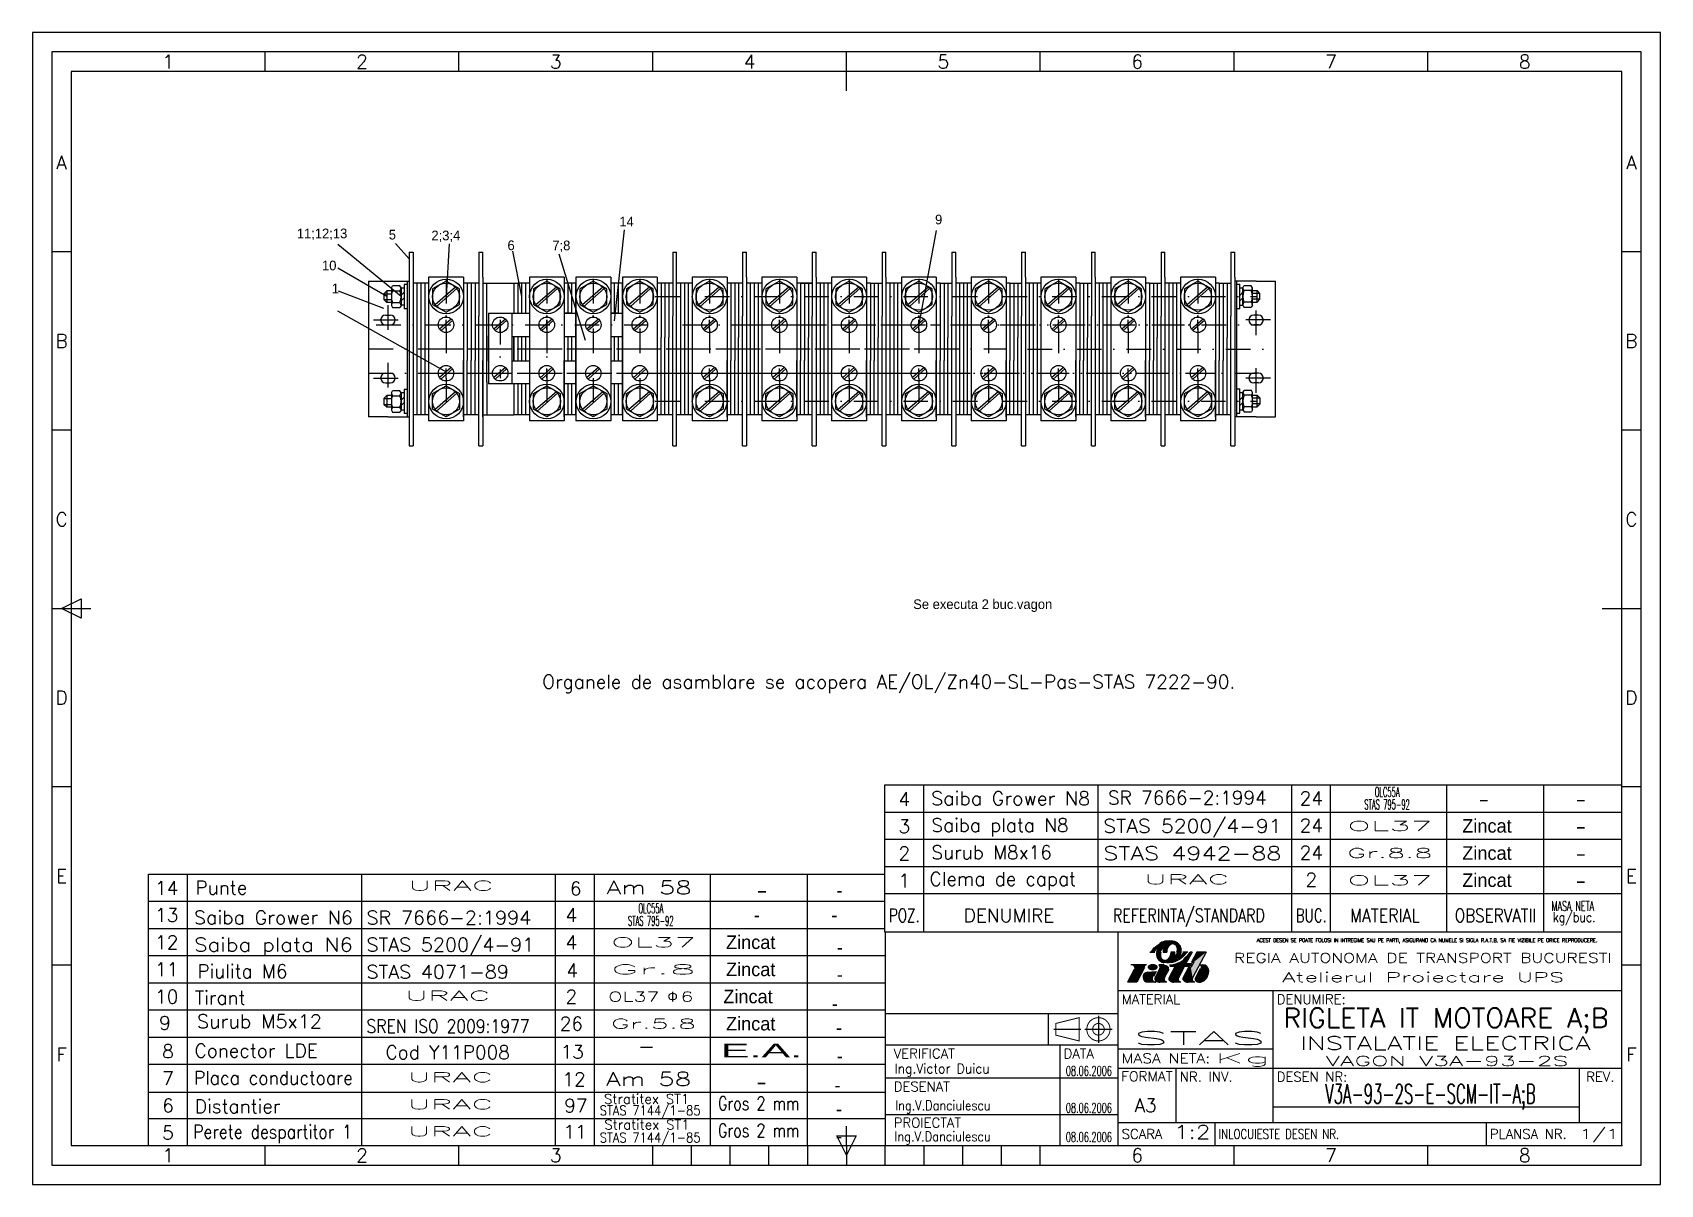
# Model space of a CAD drawing. Header units: millimetres. Extents: x 17 to 437, y 15 to 312.
import ezdxf
from ezdxf.enums import TextEntityAlignment as Align

# ---------------------------------------------------------------- set-up
doc = ezdxf.new("R2010")
doc.units = ezdxf.units.MM
doc.linetypes.add('DASHDOT2', pattern=[12.7, 6.35, -3.175, 0, -3.175])
doc.layers.add('LIN_SUB', color=7, linetype='Continuous')
doc.styles.add('ISO', font='SIMPLEX.SHX')
doc.styles.add('ISOCP', font='SIMPLEX.SHX')
doc.styles.add('ROMANC', font='romanc')

msp = doc.modelspace()

# ---------------------------------------------------------------- texts
at = {"color": 1}
for s, p in [('11;12;13', (85.56, 258.47)), ('5', (109.28, 258.16)), ('2;3;4', (120.28, 257.94)), ('14', (168.76, 261.52)), ('9', (250.22, 262.06)), ('6', (139.9, 255.41)), ('7;8', (151.48, 255.37)), ('10', (92.05, 250.21)), ('1', (94.57, 244.28))]:
    msp.add_text(s, height=2.5, dxfattribs=at).set_placement(p)
at = {"color": 2}
msp.add_text('Se executa 2 buc.vagon', height=2.5, dxfattribs=at).set_placement((244.58, 162.87))
at = {"color": 50}
for s, width, p, p2 in [('    -    ', 0.666667, (381.33, 112.1), (402.33, 112.1)), ('    -    ', 0.666667, (406.33, 112.1), (427.33, 112.1)), ('    -    ', 0.666667, (406.33, 105.1), (427.33, 105.1)), ('    -    ', 0.666667, (406.33, 98.1), (427.33, 98.1)), ('    -    ', 0.666667, (406.33, 91.1), (427.33, 91.1)), ('    -    ', 0.666667, (195.08, 88.58), (216.08, 88.58)), ('E.A.', 2.571429, (194.93, 47.27), (215.93, 47.27)), ('    -    ', 0.666667, (194.93, 39.2), (215.93, 39.2))]:
    msp.add_text(s, height=3.5, dxfattribs=dict(at, width=width)).set_placement(p, p2, align=Align.FIT)
for s, p in [('Zincat', (392.61, 105.21)), ('Zincat', (392.61, 98.21)), ('Zincat', (392.61, 91.21)), ('-', (225.58, 88.58)), ('-', (204.22, 82.22)), ('-', (224.22, 82.22)), ('Zincat', (202.65, 75.21)), ('Zincat', (202.65, 68.21)), ('-', (225.64, 73.9)), ('-', (225.64, 66.9)), ('Zincat', (201.95, 61.21)), ('-', (224.34, 59.37)), ('Zincat', (202.65, 54.21)), ('-', (225.43, 53.2)), ('-', (225.64, 45.9)), ('-', (225.04, 38.37)), ('-', (225.43, 32.2)), ('-', (225.43, 32.2)), ('-', (225.43, 25.2))]:
    msp.add_text(s, height=3.5, dxfattribs=at).set_placement(p, align=Align.CENTER)
at = {"layer": 'LIN_SUB', "color": 2, "style": 'ISOCP'}
msp.add_text('Organele de asamblare se acopera AE/OL/Zn40-SL-Pas-STAS 7222-90.', height=3.5, dxfattribs=at).set_placement((148.87, 142.38))
for s, p in [('4', (242.28, 112.11)), ('3', (242.28, 105.11)), ('2', (242.28, 98.11)), ('14', (51.99, 89.2)), ('1', (242.28, 91.11)), ('13', (51.99, 82.2)), ('12', (51.99, 75.2)), ('11', (51.99, 68.2)), ('10', (51.99, 61.2)), ('9', (51.52, 54.41)), ('8', (52.31, 47.11)), ('7', (52.31, 40.11)), ('6', (52.31, 33.11)), ('5', (52.31, 26.11))]:
    msp.add_text(s, height=3.5, dxfattribs=at).set_placement(p, align=Align.CENTER)
at = {"layer": 'LIN_SUB', "color": 50, "style": 'ISOCP'}
for s, width, p, p2 in [('Saiba Grower N8', 0.928302, (249.22, 112.29), (290.22, 112.29)), ('STAS 5200/4-91', 1.014706, (293.6, 105.16), (339.6, 105.16)), ('STAS 4942-88', 1.154812, (293.6, 98.16), (339.6, 98.16)), ('Am 58', 1.257143, (165.45, 89.32), (187.45, 89.32)), ('Saiba Grower N6', 0.931818, (59.02, 81.58), (100.02, 81.58)), ('POZ.', 0.738462, (238.28, 82.11), (246.28, 82.11)), (' REFERINTA/STANDARD', 0.666667, (294.28, 82.11), (335.28, 82.11)), ('BUC.', 0.727273, (343.28, 82.11), (351.28, 82.11)), ('MATERIAL', 0.739726, (357.28, 82.11), (375.28, 82.11)), ('OBSERVATII', 0.736842, (384.28, 82.11), (405.28, 82.11)), ('Saiba plata N6', 1.037975, (59.02, 74.58), (100.02, 74.58)), ('   -   ', 0.942857, (164.41, 48.4), (186.41, 48.4)), ('Placa conductoare', 0.83959, (59.02, 40.24), (100.02, 40.24)), ('Am 58', 1.257143, (165.29, 39.94), (187.29, 39.94)), ('Gros 2 mm', 0.7, (194.23, 33.66), (215.23, 33.66)), ('Perete despartitor 1', 0.773585, (58.79, 26.35), (99.79, 26.35)), ('Gros 2 mm', 0.7, (194.23, 26.66), (215.23, 26.66))]:
    msp.add_text(s, height=3.5, dxfattribs=dict(at, width=width)).set_placement(p, p2, align=Align.FIT)
for s, p in [('SR 7666-2:1994', (294.83, 112.5)), ('Saiba plata N8', (249.28, 105.39)), ('Surub M8x16', (249.28, 98.39)), ('Punte', (59.39, 89.29)), ('Clema de capat', (248.79, 91.54)), ('Piulita M6', (59.9, 67.73)), ('Tirant', (59.24, 60.91)), ('Conector LDE', (59.16, 47.25)), ('Cod Y11P008', (108.42, 46.83)), ('Distantier', (59.24, 32.91))]:
    msp.add_text(s, height=3.5, dxfattribs=at).set_placement(p)
for s, p in [('24', (347.28, 112.31)), ('24', (347.28, 105.31)), ('24', (347.28, 98.31)), ('6', (157.51, 89.06)), ('2', (347.28, 91.31)), ('4', (156.38, 82.2)), ('DENUMIRE', (269.28, 82.11)), ('4', (156.38, 75.2)), ('4', (156.61, 67.94)), ('2', (156.38, 61.2)), ('26', (156.38, 54.2)), ('13', (156.61, 46.94)), ('12', (157.08, 39.88)), ('97', (157.55, 33.09)), ('11', (157.31, 26.31))]:
    msp.add_text(s, height=3.5, dxfattribs=at).set_placement(p, align=Align.CENTER)
at = {"layer": 'LIN_SUB', "color": 2, "style": 'ISOCP', "width": 0.507692}
for s, p in [('STAS 795-92', (360.96, 111.22)), ('OLC55A', (363.66, 114.44)), ('OLC55A', (173.69, 84.44)), ('STAS 795-92', (170.99, 81.22))]:
    msp.add_text(s, height=2.5, dxfattribs=at).set_placement(p)
at = {"layer": 'LIN_SUB', "color": 2, "style": 'ISOCP'}
for s, width, p, p2 in [('OL37', 2.531507, (356.54, 105.68), (378.54, 105.68)), ('Gr.8.8', 2.1, (356.54, 98.68), (378.54, 98.68)), ('URAC', 2.31, (114.33, 90.28), (136.33, 90.28)), ('URAC', 2.31, (304.15, 91.91), (326.15, 91.91)), ('OL37', 2.531507, (356.54, 91.68), (378.54, 91.68)), ('MASA NETA', 0.507692, (409.28, 85.01), (420.28, 85.01)), ('kg/buc.', 0.796552, (409.63, 82.17), (420.63, 82.17)), ('OL37', 2.531507, (166.58, 75.68), (188.58, 75.68)), ('Gr.8', 3.186207, (166.58, 68.68), (188.58, 68.68)), ('URAC', 2.31, (113.48, 61.91), (135.48, 61.91)), ('OL37  6', 1.421538, (165.88, 61.68), (187.88, 61.68)), ('Gr.5.8', 2.1, (166.58, 54.68), (188.58, 54.68)), ('URAC', 2.31, (114.18, 40.91), (136.18, 40.91)), ('Stratitex ST1', 0.928643, (164.81, 35.31), (186.81, 35.31)), ('URAC', 2.31, (114.18, 33.91), (136.18, 33.91)), ('STAS 7144/1-85', 0.8, (163.71, 32.34), (189.71, 32.34)), ('URAC', 2.31, (114.18, 26.91), (136.18, 26.91)), ('Stratitex ST1', 0.928643, (164.89, 28.69), (186.89, 28.69)), ('STAS 7144/1-85', 0.8, (163.71, 25.34), (189.71, 25.34))]:
    msp.add_text(s, height=2.5, dxfattribs=dict(at, width=width)).set_placement(p, p2, align=Align.FIT)
at = {"layer": 'LIN_SUB', "color": 50, "style": 'ISOCP'}
for s, width, p in [('SR 7666-2:1994', 1.037975, (103.53, 81.57)), ('STAS 5200/4-91', 1.037975, (103.53, 74.57)), ('STAS 4071-89', 1.037975, (103.53, 67.57)), ('Surub M5x12', 1.037975, (59.79, 54.8)), ('SREN ISO 2009:1977', 0.83959, (103.53, 53.57))]:
    msp.add_text(s, height=3.5, dxfattribs=dict(at, width=width)).set_placement(p)
at = {"layer": 'LIN_SUB', "color": 2, "insert": (181.18, 64.15), "char_height": 2.5, "width": 19.3666, "attachment_point": 1, "style": 'ISOCP'}
msp.add_mtext('{\\fSymbol|b0|i0|c2|p18;F}', dxfattribs=at)

# ---------------------------------------------------------------- blocks, each defined once
blk = doc.blocks.new('a3')
at = {"color": 70}
for p, q in [((-360, 287), (-360, 292)), ((-310, 287), (-310, 292)), ((-260, 287), (-260, 292)), ((-210, 282), (-210, 292)), ((-160, 287), (-160, 292)), ((-110, 287), (-110, 292)), ((-60, 287), (-60, 292)), ((-410, 240.5), (-415, 240.5)), ((-5, 240.5), (-10, 240.5)), ((-410, 194.5), (-415, 194.5)), ((-5, 194.5), (-10, 194.5)), ((-415, 148.5), (-405, 148.5)), ((-412.5, 148.5), (-407.5, 151)), ((-407.5, 146), (-412.5, 148.5)), ((-407.5, 151), (-407.5, 146)), ((-15, 148.5), (-5, 148.5)), ((-410, 102.5), (-415, 102.5)), ((-5, 102.5), (-10, 102.5)), ((-410, 56.5), (-415, 56.5)), ((-5, 56.5), (-10, 56.5)), ((-210, 10), (-210, 15)), ((-360, 5), (-360, 10)), ((-310, 5), (-310, 10)), ((-260, 5), (-260, 10)), ((-250, 5), (-250, 10)), ((-240, 5), (-240, 10)), ((-230, 5), (-230, 10)), ((-220, 5), (-220, 10)), ((-212.5, 12.5), (-207.5, 12.5)), ((-210, 7.5), (-212.5, 12.5)), ((-207.5, 12.5), (-210, 7.5)), ((-210, 10), (-210, 5)), ((-200, 5), (-200, 10)), ((-190, 5), (-190, 10)), ((-180, 5), (-180, 10)), ((-170, 5), (-170, 10)), ((-160, 5), (-160, 10)), ((-110, 5), (-110, 10)), ((-60, 5), (-60, 10)), ((-260, 5), (-160, 5))]:
    blk.add_line(p, q, dxfattribs=at)
at = {"color": 240}
for points in [[(0, 297), (-420, 297), (-420, 0), (0, 0)], [(-5, 292), (-415, 292), (-415, 5), (-5, 5)]]:
    blk.add_lwpolyline(points, close=True, dxfattribs=at)
at = {"color": 70}
blk.add_lwpolyline([(-10, 287), (-410, 287), (-410, 10), (-10, 10)], close=True, dxfattribs=at)
at = {"color": 50}
for s, style, p in [('1', 'ISOCP', (-385, 289.5)), ('2', 'ISO', (-335, 289.5)), ('3', 'ISO', (-285, 289.5)), ('4', 'ISO', (-235, 289.5)), ('5', 'ISO', (-185, 289.5)), ('6', 'ISO', (-135, 289.5)), ('7', 'ISO', (-85, 289.5)), ('8', 'ISO', (-35, 289.5)), ('A', 'ISO', (-412.5, 263.5)), ('A', 'ISO', (-7.5, 263.5)), ('B', 'ISO', (-412.5, 217.5)), ('B', 'ISO', (-7.5, 217.5)), ('C', 'ISO', (-412.5, 171.5)), ('C', 'ISO', (-7.5, 171.5)), ('D', 'ISO', (-412.5, 125.5)), ('D', 'ISO', (-7.5, 125.5)), ('E', 'ISO', (-412.5, 79.5)), ('E', 'ISO', (-7.5, 79.5)), ('F', 'ISO', (-412.5, 33.5)), ('F', 'ISO', (-7.5, 33.5)), ('1', 'ISOCP', (-385, 7.5)), ('2', 'ISO', (-335, 7.5)), ('3', 'ISO', (-285, 7.5)), ('6', 'ISO', (-135, 7.5)), ('7', 'ISO', (-85, 7.5)), ('8', 'ISO', (-35, 7.5))]:
    blk.add_text(s, height=3.5, dxfattribs=dict(at, style=style)).set_placement(p, align=Align.MIDDLE)
blk = doc.blocks.new('ind3_12')
at = {"color": 70}
for p, q in [((0, 55), (-190, 55)), ((-190, 55), (-190, 0)), ((-130, 55), (-130, 0)), ((-130, 40), (0, 40)), ((-190, 26), (-130, 26))]:
    blk.add_line(p, q, dxfattribs=at)
at = {"color": 40}
for p, q in [((-122.56, 46.63), (-126.68, 46.63)), ((-121.71, 49.9), (-120.46, 49.9)), ((-118.05, 46.63), (-119.46, 46.63)), ((-118.34, 49.9), (-117.36, 49.9)), ((-115.18, 46.28), (-116.74, 43.36)), ((-116.7, 46.63), (-116.29, 46.65)), ((-116.6, 46.28), (-115.18, 46.28)), ((-115.31, 49.9), (-116.29, 49.9)), ((-116.29, 46.65), (-115.69, 46.73)), ((-115.69, 46.73), (-115.27, 46.82)), ((-115.27, 46.82), (-114.78, 46.97)), ((-114.78, 46.97), (-114.27, 47.24)), ((-112.77, 46.28), (-114.38, 43.26)), ((-111.94, 49.9), (-113.19, 49.9)), ((-112.95, 48.16), (-112.68, 48.4)), ((-112.77, 46.28), (-111.36, 46.28)), ((-112.68, 48.4), (-112.61, 48.47)), ((-110.84, 49.9), (-112.41, 46.97)), ((-112.41, 46.97), (-110.99, 46.97)), ((-110.84, 49.9), (-111.36, 49.9)), ((-110.99, 46.97), (-111.36, 46.28)), ((-110.41, 47.32), (-111.15, 45.93)), ((-109.64, 49.9), (-111.01, 47.32)), ((-111.01, 47.32), (-110.41, 47.32)), ((-107.23, 49.9), (-110.77, 43.26)), ((-107.23, 49.9), (-109.64, 49.9)), ((-108.78, 46.63), (-108.09, 46.63)), ((-125.82, 45.38), (-127.54, 42.15)), ((-125.13, 42.15), (-127.54, 42.15)), ((-123.11, 45.94), (-125.13, 42.15)), ((-120.23, 42.15), (-122.21, 42.15)), ((-120.12, 44.91), (-120.81, 43.6)), ((-119.12, 45.67), (-120.36, 43.36)), ((-117.39, 42.15), (-119.15, 42.15)), ((-116.85, 45.42), (-118, 43.26)), ((-117.39, 42.15), (-117.72, 42.33)), ((-113.77, 42.15), (-115.53, 42.15)), ((-113.77, 42.15), (-114.1, 42.33)), ((-111.75, 45.93), (-113.13, 43.36)), ((-110.16, 42.15), (-111.92, 42.15)), ((-111.75, 45.93), (-111.15, 45.93)), ((-110.16, 42.15), (-110.49, 42.33)), ((-108.74, 45.59), (-109.99, 43.26))]:
    blk.add_line(p, q, dxfattribs=at)
at = {"color": 240}
for p, q in [((-90, 40), (-90, 6)), ((-130, 34), (-190, 34)), ((-148, 34), (-148, 26)), ((-146.5, 30), (-139.5, 30)), ((-138.5, 30), (-131.5, 30)), ((-135, 33.5), (-135, 26.5)), ((-145, 26), (-145, 0)), ((-130, 25), (-90, 25)), ((-190, 17.5), (-130, 17.5)), ((-130, 20), (0, 20)), ((-115, 20), (-115, 6)), ((-11, 20), (-11, 6)), ((-90, 10), (-11, 10)), ((-190, 8), (-130, 8)), ((-130, 6), (0, 6)), ((-105, 6), (-105, 0)), ((-35, 6), (-35, 0))]:
    blk.add_line(p, q, dxfattribs=at)
at = {"color": 40}
for points in [[(-114.74, 49.9, 0.04888), (-114.64, 50.37, 0.067418), (-114.64, 50.71, 0.012512), (-114.71, 51.12, 0.046313), (-114.74, 51.23, 0.02866), (-114.83, 51.43, 0.04799), (-114.9, 51.53, 0.027533), (-115.01, 51.65, 0.02878), (-115.12, 51.74, 0.020408), (-115.27, 51.85, 0.028785), (-115.38, 51.91, 0.02307), (-115.48, 51.96, 0.025276), (-115.58, 51.99, 0.029587), (-115.69, 52.01, 0.0261), (-115.8, 52.02, 0.034106), (-115.93, 52.02, 0.03305), (-116.05, 52, 0.031407), (-116.17, 51.97, 0.027201), (-116.3, 51.91, 0.027571), (-116.45, 51.82, 0.032433), (-116.58, 51.73, 0.017982), (-116.7, 51.62, 0.025528), (-116.79, 51.53, 0.009898), (-116.89, 51.41, 0.014131), (-116.96, 51.31, 0.005952), (-117.02, 51.22, 0.007874), (-117.06, 51.15, 0.013516), (-117.13, 51.03, 0.012262), (-117.2, 50.9, 0.010996), (-117.25, 50.78, 0.020912), (-117.28, 50.71, 0.006638), (-117.28, 50.69, 0.003922), (-117.3, 50.64, 0.014081), (-117.33, 50.52, 0.011261), (-117.36, 50.37, 0.018498), (-117.36, 50.34, 0.00311), (-117.38, 50.18, 0.039527), (-117.38, 50.07, 0.0256), (-117.36, 49.9)], [(-113.68, 49.9, 0.047001), (-113.61, 50.39, 0.072657), (-113.64, 50.71, 0.024176), (-113.81, 51.3, 0.05712), (-113.92, 51.53, 0.02409), (-114.05, 51.71, 0.014395), (-114.28, 51.99, 0.046768), (-114.45, 52.15, 0.031027), (-114.74, 52.35)], [(-119.97, 49.9, 0.047001), (-120.05, 49.4, 0.072657), (-120.01, 49.08, 0.024176), (-119.84, 48.49, 0.05712), (-119.73, 48.26, 0.02409), (-119.6, 48.09, 0.014395), (-119.38, 47.81, 0.046768), (-119.2, 47.65, 0.031027), (-118.91, 47.44)], [(-118.91, 49.9, 0.04888), (-119.02, 49.43, 0.067418), (-119.01, 49.08, 0.012512), (-118.94, 48.67, 0.046313), (-118.91, 48.56, 0.02866), (-118.82, 48.37, 0.04799), (-118.75, 48.26, 0.027533), (-118.64, 48.15, 0.02878), (-118.53, 48.05, 0.020408), (-118.39, 47.95, 0.028785), (-118.28, 47.88, 0.02307), (-118.17, 47.84, 0.025276), (-118.07, 47.8, 0.029587), (-117.97, 47.78, 0.0261), (-117.85, 47.77, 0.034106), (-117.73, 47.77, 0.03305), (-117.6, 47.79, 0.031407), (-117.48, 47.83, 0.027201), (-117.36, 47.88, 0.027571), (-117.2, 47.97, 0.032433), (-117.07, 48.06, 0.017982), (-116.95, 48.18, 0.025528), (-116.87, 48.26, 0.009898), (-116.76, 48.39, 0.014131), (-116.7, 48.48, 0.005952), (-116.63, 48.57, 0.007874), (-116.59, 48.64, 0.013516), (-116.52, 48.76, 0.012262), (-116.45, 48.9, 0.010996), (-116.4, 49.02, 0.020912), (-116.38, 49.08, 0.006638), (-116.37, 49.11, 0.003922), (-116.35, 49.16, 0.014081), (-116.32, 49.28, 0.011261), (-116.29, 49.42, 0.018498), (-116.29, 49.45, 0.00311), (-116.27, 49.61, 0.039527), (-116.27, 49.73, 0.0256), (-116.29, 49.9)]]:
    blk.add_lwpolyline(points, format="xyb", dxfattribs=at)
at = {"color": 40, "flags": 128}
blk.add_lwpolyline([(-108.71, 42.18, 0.07519), (-108.1, 42.37, 0.103495), (-107.27, 43.01, 0.091904), (-106.74, 43.94, 0.085107), (-106.54, 45.08, 0.085107)], format="xyb", dxfattribs=at)
at = {"color": 240, "const_width": 0.25}
blk.add_lwpolyline([(-146, 31.5), (-140, 33), (-140, 27), (-146, 28.5)], close=True, dxfattribs=at)
blk.add_lwpolyline([(-135, 33, 1), (-135, 27, 1), (-135, 33, 1)], format="xyb", dxfattribs=at)
blk.add_lwpolyline([(-135, 31.5, 1), (-135, 28.5, 1)], format="xyb", close=True, dxfattribs=at)
at = {"color": 40}
for centre, radius, start, end in [((-96.55, 26.7), 34.29, 134.6817, 135.4865), ((-117.71, 49.53), 2.3, 144.0002, 170.76), ((-117.8, 49.83), 2.74, 113.911, 122.24), ((-115.81, 45.34), 7.65, 108.9325, 113.911), ((-115.07, 49.86), 3.27, 161.7905, 179.2848), ((-117.59, 50.52), 2.17, 96.8211, 108.9325), ((-116.41, 40.67), 12.1, 91.6964, 96.8211), ((-116.61, 47.25), 5.51, 78.6042, 91.6964), ((-116, 50.28), 2.42, 58.8019, 78.6042), ((-119.73, 46), 0.689, 331.9275, 66.4849), ((-117.66, 49.52), 2.42, 238.8019, 258.6042), ((-118.58, 49.94), 3.27, 341.7905, 359.2848), ((-115.94, 50.27), 2.3, 324.0002, 350.76), ((-145.94, 81.79), 47.13, 315, 315.973), ((-113.12, 49.86), 0.893, 316.8981, 318.6566), ((-115.09, 51.98), 4.23, 315.973, 321.3402), ((-122.28, 57.73), 13.43, 321.3402, 324.353), ((-108.09, 45.08), 1.55, 0, 90), ((-122.21, 43.44), 1.29, 94.5979, 270), ((-177.94, 750.15), 707.62, 274.50891, 274.68697), ((-120.23, 42.84), 0.689, 201.8729, 270), ((-119.75, 43.03), 0.689, 151.9275, 234.4615), ((-119.15, 43.87), 1.72, 234.4615, 270), ((-117.39, 42.94), 0.689, 151.9275, 241.9275), ((-116.14, 43.03), 0.689, 151.9275, 234.4615), ((-115.53, 43.87), 1.72, 234.4615, 270), ((-113.78, 42.94), 0.689, 151.9275, 241.9275), ((-112.52, 43.03), 0.689, 151.9275, 234.4615), ((-111.92, 43.87), 1.72, 234.4615, 270), ((-110.16, 42.94), 0.689, 151.9275, 241.9275), ((-109.38, 42.94), 0.689, 151.9275, 242.7821), ((-108.99, 43.7), 1.55, 242.7821, 280.2311)]:
    blk.add_arc(centre, radius, start, end, dxfattribs=at)
blk.add_point((0, 0))
for points in [[(-121.71, 49.9), (-120.46, 49.9), (-121.21, 50.52), (-120.18, 50.33)], [(-121.21, 50.52), (-120.18, 50.33), (-120.72, 51.03), (-119.93, 50.59)], [(-120.72, 51.03), (-119.93, 50.59), (-120.22, 51.49), (-119.57, 50.88)], [(-120.22, 51.49), (-119.57, 50.88), (-119.6, 51.93), (-118.18, 50.88)], [(-119.84, 50.38), (-118.6, 50.45), (-119.97, 49.9), (-118.91, 49.9)], [(-119.57, 50.88), (-118.18, 50.88), (-119.84, 50.38), (-118.6, 50.45)], [(-119.6, 51.93), (-118.18, 50.88), (-118.87, 52.35), (-118.18, 50.88)], [(-118.87, 52.35), (-118.18, 50.88), (-118.21, 52.6), (-118.18, 50.88)], [(-117.31, 50.61), (-118.27, 50.54), (-117.37, 50.27), (-118.32, 50.22)], [(-117.09, 51.1), (-118.18, 50.88), (-117.31, 50.61), (-118.27, 50.54)], [(-118.21, 52.6), (-118.18, 50.88), (-117.81, 52.68), (-118.18, 50.88)], [(-116.87, 52.76), (-118.18, 50.88), (-116.31, 52.75), (-118.18, 50.88)], [(-117.81, 52.68), (-118.18, 50.88), (-116.87, 52.76), (-118.18, 50.88)], [(-116.08, 51.99), (-116.31, 52.75), (-116.62, 51.7), (-118.18, 50.88)], [(-116.62, 51.7), (-118.18, 50.88), (-117.09, 51.1), (-118.18, 50.88)], [(-115.84, 51.99), (-116.08, 51.99), (-116.32, 51.86)], [(-116.31, 52.75), (-115.41, 52.63), (-115.84, 52.71)], [(-115.54, 51.98), (-115.41, 52.63), (-116.08, 51.99), (-116.31, 52.75)], [(-115.84, 51.99), (-115.54, 51.98), (-115.91, 51.97), (-115.51, 51.96)], [(-115.73, 51.96), (-115.33, 51.85), (-115.51, 51.96)], [(-115.09, 51.72), (-114.87, 52.42), (-115.54, 51.98), (-115.41, 52.63)], [(-115.41, 52.63), (-114.87, 52.42), (-115.11, 52.53)], [(-114.87, 51.48), (-114.18, 51.87), (-115.09, 51.72), (-114.87, 52.42)], [(-114.87, 52.42), (-114.18, 51.87), (-114.48, 52.17)], [(-114.68, 50.99), (-113.86, 51.41), (-114.87, 51.48), (-114.18, 51.87)], [(-114.63, 50.55), (-113.67, 50.85), (-114.68, 50.99), (-113.86, 51.41)], [(-114.65, 50.25), (-113.62, 50.26), (-114.63, 50.55), (-113.67, 50.85)], [(-113.67, 50.85), (-113.62, 50.26), (-113.61, 50.56)], [(-126.68, 46.63), (-122.56, 46.63), (-126.26, 46.53), (-122.84, 46.34)], [(-126.26, 46.53), (-122.84, 46.34), (-125.96, 46.29), (-123.05, 46.05)], [(-123.05, 46.05), (-125.96, 46.29), (-123.11, 45.94), (-125.77, 45.87)], [(-122.2, 46.34), (-122.22, 45.73), (-122.28, 46.18), (-122.28, 45.84)], [(-122.07, 46.5), (-122.04, 45.53), (-122.2, 46.34), (-122.22, 45.73)], [(-121.94, 46.59), (-121.9, 45.43), (-122.07, 46.5), (-122.04, 45.53)], [(-121.78, 46.68), (-121.71, 45.34), (-121.94, 46.59), (-121.9, 45.43)], [(-121.62, 46.75), (-121.56, 45.28), (-121.78, 46.68), (-121.71, 45.34)], [(-121.46, 46.79), (-121.43, 45.25), (-121.62, 46.75), (-121.56, 45.28)], [(-121.33, 46.82), (-121.31, 45.23), (-121.46, 46.79), (-121.43, 45.25)], [(-121.21, 46.83), (-121.2, 45.22), (-121.33, 46.82), (-121.31, 45.23)], [(-121.21, 46.83), (-121.1, 46.84), (-121.09, 45.21)], [(-121.09, 45.21), (-120.9, 45.21), (-121.21, 46.83), (-121.2, 45.22)], [(-121.1, 46.84), (-120.91, 46.84), (-121.09, 45.21), (-120.9, 45.21)], [(-120.9, 45.21), (-120.91, 46.84), (-120.81, 45.22), (-120.81, 46.83)], [(-120.81, 45.22), (-120.81, 46.83), (-120.68, 45.23), (-120.69, 46.82)], [(-120.68, 45.23), (-120.69, 46.82), (-120.56, 45.25), (-120.55, 46.79)], [(-120.56, 45.25), (-120.55, 46.79), (-120.42, 45.29), (-120.43, 46.76)], [(-120.42, 45.29), (-120.43, 46.76), (-120.27, 45.34), (-120.27, 46.7)], [(-120.27, 45.34), (-120.27, 46.7), (-120.14, 45.41), (-120.13, 46.63)], [(-120.14, 45.41), (-120.13, 46.63), (-119.97, 45.52), (-119.99, 46.54)], [(-119.97, 49.9), (-118.91, 49.9), (-120.05, 49.4), (-119, 49.53)], [(-120.05, 49.4), (-119, 49.53), (-119.94, 48.79), (-119, 49.02)], [(-120.05, 49.4), (-119.94, 48.79), (-120.04, 49.24)], [(-120.04, 49.24), (-119.94, 48.79), (-120.03, 49.13)], [(-119.97, 45.52), (-119.99, 46.54), (-119.84, 45.65), (-119.88, 46.44)], [(-119.94, 48.79), (-119, 49.02), (-119.72, 48.25), (-118.92, 48.6)], [(-119.84, 45.65), (-119.88, 46.44), (-119.74, 45.8), (-119.77, 46.3)], [(-119.74, 45.8), (-119.77, 46.3), (-119.71, 45.9), (-119.72, 46.2)], [(-119.72, 48.25), (-118.92, 48.6), (-119.33, 47.76), (-118.75, 48.27)], [(-119.72, 46.2), (-119.71, 45.9), (-119.7, 46.13), (-119.69, 46.02)], [(-119.46, 46.63), (-118.05, 46.63), (-119.08, 46.21), (-117.05, 46.31)], [(-119.33, 47.76), (-118.75, 48.27), (-118.77, 47.37), (-118.43, 47.98)], [(-119.25, 46.4), (-119.09, 46.04), (-119.08, 46.21)], [(-119.08, 46.21), (-117.05, 46.31), (-119.12, 45.67), (-116.78, 45.9)], [(-118.77, 47.37), (-118.43, 47.98), (-118.32, 47.19), (-118.12, 47.82)], [(-117.37, 50.27), (-118.32, 50.22), (-117.36, 49.9), (-118.34, 49.9)], [(-118.32, 47.19), (-118.12, 47.82), (-117.71, 47.07), (-117.72, 47.77)], [(-118.05, 46.63), (-117.05, 46.31), (-117.7, 46.59), (-117.41, 46.5)], [(-117.71, 47.07), (-117.72, 47.77), (-117.14, 47.03), (-117.33, 47.9)], [(-117.14, 47.03), (-117.33, 47.9), (-116.45, 47.06), (-117.04, 48.09)], [(-117.05, 46.31), (-116.78, 45.9), (-116.88, 46.12)], [(-116.45, 47.06), (-117.04, 48.09), (-115.94, 47.1), (-116.74, 48.42)], [(-116.7, 48.48), (-115.12, 47.31), (-116.74, 48.42)], [(-116.7, 48.48), (-116.7, 48.48), (-116.74, 48.42)], [(-115.94, 47.1), (-116.74, 48.42), (-115.12, 47.31), (-116.74, 48.42)], [(-115.18, 46.28), (-112.77, 46.28), (-116.74, 43.36), (-114.38, 43.26)], [(-116.45, 48.9), (-115.12, 47.31), (-116.7, 48.48)], [(-116.22, 46.66), (-116.7, 46.63), (-116.6, 46.28)], [(-116.6, 46.28), (-111.36, 46.28), (-116.22, 46.66), (-112.41, 46.97)], [(-116.4, 49.03), (-115.48, 48.92), (-116.45, 48.9), (-115.12, 47.31)], [(-116.29, 49.44), (-115.35, 49.44), (-116.4, 49.03), (-115.48, 48.92)], [(-116.29, 49.9), (-115.31, 49.9), (-116.29, 49.44), (-115.35, 49.44)], [(-116.22, 46.66), (-115.25, 46.82), (-115, 46.76)], [(-115.48, 48.92), (-114.09, 48.92), (-115.01, 49.4), (-113.85, 49.33)], [(-115.48, 48.92), (-114.59, 48.13), (-115.12, 47.31)], [(-115.48, 48.92), (-114.09, 48.92), (-114.18, 47.78), (-115.12, 47.31)], [(-115.25, 46.82), (-114.79, 46.97), (-115, 46.76)], [(-115.01, 49.4), (-113.85, 49.33), (-114.75, 49.87), (-113.72, 49.72)], [(-115, 46.76), (-115, 46.76), (-114.79, 46.97), (-114.45, 46.8)], [(-114.35, 47.19), (-112.41, 46.97), (-114.79, 46.97), (-114.45, 46.8)], [(-114.75, 49.87), (-113.72, 49.72), (-114.65, 50.25), (-113.62, 50.26)], [(-114.09, 48.92), (-114.18, 47.78), (-114.59, 48.13)], [(-113.9, 47.46), (-112.41, 46.97), (-114.35, 47.19), (-112.41, 46.97)], [(-114.09, 48.92), (-113.61, 48.17), (-114.18, 47.78)], [(-113.69, 49.23), (-112.95, 48.75), (-114.09, 48.92), (-113.61, 48.17)], [(-113.49, 47.75), (-113.9, 47.46), (-112.41, 46.97)], [(-113.4, 49.55), (-112.44, 49.28), (-113.69, 49.23), (-112.95, 48.75)], [(-113.03, 48.1), (-112.41, 46.97), (-113.49, 47.75), (-112.41, 46.97)], [(-113.19, 49.9), (-111.94, 49.9), (-113.4, 49.55), (-112.44, 49.28)], [(-112.65, 48.42), (-112.41, 46.97), (-113.03, 48.1), (-112.41, 46.97)], [(-112.22, 48.86), (-112.41, 46.97), (-112.65, 48.42), (-112.41, 46.97)], [(-111.36, 49.9), (-110.84, 49.9), (-111.76, 49.37), (-112.41, 46.97)], [(-111.76, 49.37), (-112.41, 46.97), (-112.22, 48.86), (-112.41, 46.97)], [(-112.41, 46.97), (-110.99, 46.97), (-111.36, 46.28)], [(-110.41, 47.32), (-107.23, 49.9), (-111.15, 45.93), (-110.73, 43.34)], [(-109.64, 49.9), (-107.23, 49.9), (-111.01, 47.32), (-110.41, 47.32)], [(-108.78, 46.63), (-108.43, 46.63), (-108.69, 46.43), (-108.49, 46.44)], [(-108.74, 45.59), (-108.09, 46.63), (-108.66, 45.8)], [(-108.74, 45.59), (-106.98, 46.16), (-108.09, 46.63)], [(-108.69, 46.43), (-108.49, 46.44), (-108.64, 46.23), (-108.56, 46.21)], [(-108.43, 46.63), (-108.63, 46.02), (-108.09, 46.63), (-108.66, 45.8)], [(-108.66, 45.8), (-108.66, 45.8), (-108.43, 46.63), (-108.63, 46.02)], [(-108.64, 46.23), (-108.56, 46.21), (-108.63, 46.02)], [(-108.09, 46.63), (-106.98, 46.16), (-107.61, 46.55), (-107.23, 46.37)], [(-125.82, 45.38), (-123.11, 45.94), (-127.54, 42.15), (-125.13, 42.15)], [(-125.76, 45.63), (-123.11, 45.94), (-125.82, 45.38)], [(-125.77, 45.87), (-123.11, 45.94), (-125.76, 45.63), (-123.11, 45.94)], [(-123.17, 44.3), (-120.81, 43.6), (-123.49, 43.38), (-120.95, 43.16)], [(-123.17, 44.3), (-123.49, 43.38), (-123.29, 44.14), (-123.45, 43.79)], [(-123.49, 43.38), (-120.95, 43.16), (-123.49, 43.38), (-120.87, 42.58)], [(-123.49, 43.38), (-123.1, 42.51), (-123.42, 43), (-123.25, 42.69)], [(-123.49, 43.38), (-120.87, 42.58), (-123.1, 42.51), (-120.62, 42.27)], [(-122.31, 44.73), (-120.12, 44.91), (-123.17, 44.3), (-120.81, 43.6)], [(-122.31, 44.73), (-123.17, 44.3), (-122.7, 44.64), (-123.04, 44.43)], [(-123.1, 42.51), (-122.21, 42.15), (-122.93, 42.37), (-122.61, 42.22)], [(-123.1, 42.51), (-120.62, 42.27), (-122.21, 42.15), (-120.23, 42.15)], [(-122.28, 46.18), (-122.28, 45.84), (-122.31, 46.03)], [(-120.42, 42.88), (-120.36, 43.36), (-120.43, 43.1)], [(-120.36, 43.36), (-116.85, 45.42), (-120.42, 42.88), (-118, 43.26)], [(-120.42, 42.88), (-118, 43.26), (-120.15, 42.47), (-118.06, 42.75)], [(-120.15, 42.47), (-120.42, 42.88), (-120.32, 42.64)], [(-119.12, 45.67), (-116.78, 45.9), (-120.36, 43.36), (-116.85, 45.42)], [(-120.15, 42.47), (-118.06, 42.75), (-119.15, 42.15), (-117.72, 42.33)], [(-119.15, 42.15), (-120.15, 42.47), (-119.72, 42.25)], [(-119.15, 42.15), (-117.72, 42.33), (-117.39, 42.15)], [(-118.02, 43.03), (-117.9, 42.55), (-118.06, 42.75)], [(-116.78, 45.9), (-116.85, 45.42), (-116.77, 45.67)], [(-116.74, 43.36), (-116.81, 42.88), (-116.82, 43.14)], [(-116.74, 43.36), (-114.38, 43.26), (-116.81, 42.88), (-114.44, 42.75)], [(-116.52, 42.46), (-116.81, 42.88), (-116.71, 42.66)], [(-116.81, 42.88), (-114.44, 42.75), (-116.52, 42.46), (-114.12, 42.34)], [(-115.53, 42.15), (-116.54, 42.47), (-116.1, 42.25)], [(-116.52, 42.46), (-114.12, 42.34), (-115.53, 42.15), (-113.77, 42.15)], [(-114.42, 42.94), (-114.29, 42.55), (-114.44, 42.75)], [(-114.36, 43.31), (-114.4, 43.15), (-114.38, 43.26)], [(-113.13, 43.36), (-113.19, 42.89), (-113.2, 43.13)], [(-113.13, 43.36), (-110.77, 43.26), (-113.19, 42.89)], [(-113.19, 42.89), (-110.77, 43.26), (-110.82, 42.72)], [(-112.92, 42.47), (-113.19, 42.89), (-113.1, 42.66)], [(-113.19, 42.89), (-110.82, 42.72), (-112.92, 42.47)], [(-111.75, 45.93), (-111.15, 45.93), (-113.13, 43.36), (-110.77, 43.26)], [(-112.92, 42.47), (-110.82, 42.72), (-111.92, 42.15)], [(-111.92, 42.15), (-112.92, 42.47), (-112.49, 42.25)], [(-110.82, 42.72), (-111.92, 42.15), (-110.49, 42.33)], [(-110.49, 42.33), (-110.16, 42.15), (-111.92, 42.15)], [(-111.15, 45.93), (-110.77, 43.26), (-110.73, 43.34)], [(-110.8, 42.98), (-110.66, 42.53), (-110.82, 42.72)], [(-110.73, 43.34), (-110.78, 43.14), (-110.77, 43.26)], [(-109.99, 43.26), (-110.04, 42.73), (-110.07, 42.99)], [(-110.04, 42.73), (-109.99, 43.26), (-109.7, 42.32)], [(-109.7, 42.32), (-110.04, 42.73), (-109.91, 42.5)], [(-109.99, 43.26), (-108.74, 45.59), (-106.74, 43.94)], [(-109.99, 43.26), (-107.27, 43.01), (-106.74, 43.94)], [(-109.99, 43.26), (-108.1, 42.37), (-107.27, 43.01)], [(-109.99, 43.26), (-108.71, 42.18), (-108.1, 42.37)], [(-109.99, 43.26), (-109.7, 42.32), (-108.71, 42.18)], [(-108.71, 42.18), (-109.7, 42.32), (-109.23, 42.17)], [(-109.7, 42.32), (-109.7, 42.32), (-108.71, 42.18)], [(-108.74, 45.59), (-106.54, 45.08), (-106.98, 46.16)], [(-108.74, 45.59), (-106.74, 43.94), (-106.54, 45.08)], [(-107.27, 43.01), (-108.1, 42.37), (-107.66, 42.64)], [(-106.74, 43.94), (-107.27, 43.01), (-106.96, 43.45)], [(-106.98, 46.16), (-106.54, 45.08), (-106.83, 45.98), (-106.62, 45.57)], [(-106.54, 45.08), (-106.74, 43.94), (-106.59, 44.51)]]:
    blk.add_solid(points, dxfattribs=at)
at = {"color": 40, "style": 'ISO', "width": 0.77078}
blk.add_text('ACEST DESEN SE POATE FOLOSI IN INTREGIME SAU PE PARTI, ASIGURAND CA NUMELE SI SIGLA R.A.T.B. SA FIE VIZIBILE PE ORICE REPRODUCERE.', height=1, dxfattribs=at).set_placement((-94.13, 52.45), (-6.3, 52.45), align=Align.FIT)
at = {"color": 240}
for s, style, width, p, p2 in [('REGIA AUTONOMA DE TRANSPORT BUCURESTI', 'ROMANC', 1.063101, (-100.04, 47.17), (-2.58, 47.17)), ('Atelierul Proiectare UPS', 'ROMANC', 1.425107, (-87.65, 42.18), (-14.86, 42.18)), ('MASA NETA:', 'ISO', 1.009422, (-129, 21.25), (-106.17, 21.25)), ('FORMAT', 'ISO', 0.917397, (-129.11, 16.61), (-115.89, 16.61)), ('INLOCUIESTE DESEN NR.', 'ISO', 0.687691, (-104, 1.75), (-72.89, 1.75))]:
    blk.add_text(s, height=2.5, dxfattribs=dict(at, style=style, width=width)).set_placement(p, p2, align=Align.FIT)
at = {"color": 240, "style": 'ISO'}
for s, p in [('MATERIAL', (-129, 36.5)), ('DENUMIRE:', (-89, 36.5)), ('VERIFICAT', (-187.81, 22.5)), ('DATA', (-144, 22.5)), ('NR. INV.', (-114, 16.5)), ('DESEN NR:', (-89, 16.5)), ('DESENAT', (-187.81, 13.97)), ('PROIECTAT', (-187.81, 4.66)), ('SCARA', (-129, 1.75)), ('PLANSA NR.', (-34, 1.75))]:
    blk.add_text(s, height=2.5, dxfattribs=at).set_placement(p)
blk.add_text('REV.', height=2.5, dxfattribs=at).set_placement((-5.5, 17.75), align=Align.MIDDLE)
at = {"color": 50, "style": 'ISO'}
for tag, height, width, p, p2 in [('MATERIAL', 3.5, 1.837708, (-127.1, 31.84), (-91.87, 31.84)), ('STAS_MATERIAL', 3.5, 2.784754, (-126.09, 25.95), (-91.75, 25.95)), ('ANSAMBLU', 3.5, 2.48631, (-83.01, 24.67), (-8.01, 24.67)), ('VERIFICAT', 2.5, 0.86708, (-187.61, 18.63), (-163.04, 18.63)), ('DESENAT', 2.5, 1.026691, (-187.39, 9.14), (-162.83, 9.14)), ('SCARA', 3.5, 1.565143, (-115.5, 1.75), (-106.11, 1.75)), ('PROIECTAT', 2.5, 1.037581, (-187.61, 1.12), (-162.78, 1.12))]:
    blk.add_attdef(tag, text='', height=height, dxfattribs=dict(at, width=width)).set_placement(p, p2, align=Align.FIT)
at = {"color": 70, "style": 'ISO'}
for tag, width, p, p2 in [('DENUMIRE_DESEN', 1.844561, (-87.29, 30.44), (-3.41, 30.44)), ('NUMAR_DESEN', 1.112195, (-76.49, 10.87), (-22.2, 10.87))]:
    blk.add_attdef(tag, text='', height=5, dxfattribs=dict(at, width=width)).set_placement(p, p2, align=Align.FIT)
at = {"color": 240, "style": 'ISO'}
for tag, width, p, p2 in [('MASA', 3.701178, (-105.03, 21.25), (-90.49, 21.25)), ('SUBANSAMBLU', 3.628523, (-76.35, 20.58), (-13.71, 20.58)), ('DATA', 0.588678, (-143.42, 18.04), (-131.51, 18.04)), ('DATA', 0.588678, (-143.42, 8.49), (-131.51, 8.49)), ('PLANSA', 1.983142, (-10.91, 1.75), (-0.76, 1.75)), ('DATA', 0.588678, (-143.42, 0.97), (-131.51, 0.97))]:
    blk.add_attdef(tag, text='', height=2.5, dxfattribs=dict(at, width=width)).set_placement(p, p2, align=Align.FIT)
at = {"color": 50, "style": 'ISO'}
blk.add_attdef('FORMAT', text='', height=3.5, dxfattribs=at).set_placement((-122.83, 8.67), align=Align.CENTER)
at = {"color": 240, "style": 'ISO'}
blk.add_attdef('NUME_DWG', (-87.2, 6.95), '', height=2.5, dxfattribs=at)

# ---------------------------------------------------------------- linework, layer by layer
at = {"color": 1}
for p, q in [((167.51, 237.2), (170.13, 260.68)), ((246.04, 235.81), (250.57, 260.5)), ((112.44, 243.42), (96.13, 256.9)), ((114.54, 253.18), (111.02, 257.14)), ((124.85, 257.07), (124.04, 243.48)), ((141.18, 255.14), (143.54, 243.48)), ((153.15, 254.47), (159.98, 232.24)), ((108.75, 243.42), (96.13, 250.78)), ((108, 240.35), (96.29, 244.82)), ((96.08, 239.73), (124.04, 224))]:
    msp.add_line(p, q, dxfattribs=at)
at = {"color": 2}
for p, q in [((114.54, 254.92), (115.54, 254.92)), ((114.54, 254.92), (114.54, 204.92)), ((114.54, 254.92), (115.54, 254.92)), ((115.54, 254.92), (115.54, 204.92)), ((132.54, 254.92), (132.54, 238.42)), ((132.54, 254.92), (133.54, 254.92)), ((133.54, 248.42), (133.54, 254.92)), ((182.54, 254.92), (182.54, 238.42)), ((182.54, 254.92), (183.54, 254.92)), ((183.54, 204.92), (183.54, 254.92)), ((200.54, 254.92), (200.54, 238.42)), ((200.54, 254.92), (201.54, 254.92)), ((201.54, 248.42), (201.54, 254.92)), ((218.54, 254.92), (218.54, 238.42)), ((218.54, 254.92), (219.54, 254.92)), ((219.54, 248.42), (219.54, 254.92)), ((236.54, 254.92), (236.54, 238.42)), ((236.54, 254.92), (237.54, 254.92)), ((237.54, 248.42), (237.54, 254.92)), ((254.54, 254.92), (254.54, 238.42)), ((254.54, 254.92), (255.54, 254.92)), ((255.54, 248.42), (255.54, 254.92)), ((272.54, 254.92), (272.54, 238.42)), ((272.54, 254.92), (273.54, 254.92)), ((273.54, 248.42), (273.54, 254.92)), ((290.54, 254.92), (290.54, 238.42)), ((290.54, 254.92), (291.54, 254.92)), ((291.54, 248.42), (291.54, 254.92)), ((308.54, 254.92), (308.54, 238.42)), ((308.54, 254.92), (309.54, 254.92)), ((309.54, 248.42), (309.54, 254.92)), ((326.54, 254.92), (326.54, 238.42)), ((326.54, 254.92), (327.54, 254.92)), ((327.54, 248.42), (327.54, 254.92)), ((119.54, 248.42), (119.54, 232.92)), ((128.54, 248.42), (119.54, 248.42)), ((128.54, 248.42), (128.54, 211.42)), ((133.54, 248.42), (133.54, 211.42)), ((154.54, 248.42), (145.54, 248.42)), ((145.54, 248.42), (145.54, 232.92)), ((154.54, 248.42), (154.54, 211.42)), ((166.54, 248.42), (157.54, 248.42)), ((157.54, 248.42), (157.54, 232.92)), ((166.54, 248.42), (166.54, 211.42)), ((178.54, 248.42), (169.54, 248.42)), ((169.54, 248.42), (169.54, 232.92)), ((178.54, 248.42), (178.54, 211.42)), ((187.54, 248.42), (187.54, 232.92)), ((196.54, 248.42), (187.54, 248.42)), ((196.54, 248.42), (196.54, 211.42)), ((201.54, 248.42), (201.54, 211.42)), ((205.54, 248.42), (205.54, 232.92)), ((214.54, 248.42), (205.54, 248.42)), ((214.54, 248.42), (214.54, 211.42)), ((219.54, 248.42), (219.54, 211.42)), ((223.54, 248.42), (223.54, 232.92)), ((232.54, 248.42), (223.54, 248.42)), ((232.54, 248.42), (232.54, 211.42)), ((237.54, 248.42), (237.54, 211.42)), ((241.54, 248.42), (241.54, 232.92)), ((250.54, 248.42), (241.54, 248.42)), ((250.54, 248.42), (250.54, 211.42)), ((255.54, 248.42), (255.54, 211.42)), ((259.54, 248.42), (259.54, 232.92)), ((268.54, 248.42), (259.54, 248.42)), ((268.54, 248.42), (268.54, 211.42)), ((273.54, 248.42), (273.54, 211.42)), ((277.54, 248.42), (277.54, 232.92)), ((286.54, 248.42), (277.54, 248.42)), ((286.54, 248.42), (286.54, 211.42)), ((291.54, 248.42), (291.54, 211.42)), ((295.54, 248.42), (295.54, 232.92)), ((304.54, 248.42), (295.54, 248.42)), ((304.54, 248.42), (304.54, 211.42)), ((309.54, 248.42), (309.54, 211.42)), ((313.54, 248.42), (313.54, 232.92)), ((322.54, 248.42), (313.54, 248.42)), ((322.54, 248.42), (322.54, 211.42)), ((327.54, 248.42), (327.54, 211.42)), ((104.04, 247.42), (104.04, 212.42)), ((104.04, 247.42), (114.54, 247.42)), ((108.75, 244.92), (108, 244.17)), ((108, 244.17), (109.94, 244.17)), ((108, 244.17), (108, 242.67)), ((108.75, 244.92), (108.75, 241.92)), ((109.94, 244.92), (108.75, 244.92)), ((109.94, 245.67), (110.24, 246.18)), ((109.94, 245.67), (109.94, 241.17)), ((112.15, 246.18), (110.24, 246.18)), ((110.24, 244.92), (112.15, 244.92)), ((112.44, 245.67), (112.15, 246.18)), ((112.44, 245.67), (112.44, 241.17)), ((113.24, 245.64), (112.44, 245.64)), ((112.44, 245.64), (112.44, 241.2)), ((112.44, 243.76), (113.24, 244.56)), ((113.24, 246.55), (113.24, 240.3)), ((114.04, 246.55), (113.24, 246.55)), ((113.24, 245.64), (113.24, 241.2)), ((114.04, 247.42), (114.04, 212.42)), ((114.04, 246.55), (114.04, 240.3)), ((114.54, 247.42), (114.54, 212.42)), ((116.54, 246.92), (115.54, 246.92)), ((117.54, 246.92), (116.54, 246.92)), ((116.54, 246.92), (116.54, 212.92)), ((117.54, 246.92), (117.54, 212.92)), ((118.54, 246.92), (117.54, 246.92)), ((118.54, 246.92), (118.54, 212.92)), ((119.54, 246.92), (118.54, 246.92)), ((119.54, 247.42), (119.54, 212.42)), ((126.53, 245.88), (121.23, 241.33)), ((126.82, 245.55), (121.6, 240.91)), ((128.54, 247.42), (128.54, 232.92)), ((132.54, 246.92), (128.54, 246.92)), ((129.54, 246.92), (129.54, 232.92)), ((130.54, 246.92), (130.54, 232.92)), ((131.54, 246.92), (131.54, 232.92)), ((131.54, 246.92), (131.54, 238.42)), ((133.54, 247.42), (133.54, 232.92)), ((133.54, 246.91), (141.54, 246.91)), ((134.54, 238.42), (134.54, 246.91)), ((141.54, 246.92), (141.54, 239.17)), ((141.54, 246.91), (142.54, 246.92)), ((141.54, 246.91), (141.54, 239.17)), ((143.54, 246.92), (142.54, 246.92)), ((142.54, 246.92), (142.54, 239.17)), ((143.54, 246.92), (143.54, 239.17)), ((144.54, 246.92), (143.54, 246.92)), ((144.54, 246.92), (144.54, 239.17)), ((145.54, 246.92), (144.54, 246.92)), ((145.54, 247.42), (145.54, 212.42)), ((152.53, 245.88), (147.23, 241.33)), ((152.82, 245.55), (147.6, 240.91)), ((155.54, 246.92), (154.54, 246.92)), ((156.54, 246.92), (155.54, 246.92)), ((155.54, 239.17), (155.54, 246.92)), ((157.54, 246.92), (156.54, 246.92)), ((156.54, 239.17), (156.54, 246.92)), ((157.54, 247.42), (157.54, 212.42)), ((157.54, 212.92), (157.54, 246.92)), ((164.53, 245.88), (159.23, 241.33)), ((164.82, 245.55), (159.6, 240.91)), ((167.54, 246.92), (166.54, 246.92)), ((168.54, 246.92), (167.54, 246.92)), ((167.54, 239.17), (167.54, 246.92)), ((169.54, 246.92), (168.54, 246.92)), ((168.54, 239.17), (168.54, 246.92)), ((169.54, 247.42), (169.54, 212.42)), ((169.54, 212.92), (169.54, 246.92)), ((176.53, 245.88), (171.23, 241.33)), ((176.82, 245.55), (171.6, 240.91)), ((179.54, 246.92), (178.54, 246.92)), ((179.54, 246.92), (178.54, 246.92)), ((179.54, 246.92), (179.54, 232.92)), ((180.54, 246.92), (179.54, 246.92)), ((180.54, 246.92), (180.54, 232.92)), ((181.54, 246.92), (180.54, 246.92)), ((181.54, 246.92), (181.54, 232.92)), ((182.54, 246.92), (181.54, 246.92)), ((184.54, 246.92), (183.54, 246.92)), ((184.54, 246.92), (184.54, 212.92)), ((185.54, 246.92), (184.54, 246.92)), ((185.54, 246.92), (185.54, 212.92)), ((186.54, 246.92), (185.54, 246.92)), ((186.54, 246.92), (186.54, 212.92)), ((187.54, 246.92), (186.54, 246.92)), ((187.54, 247.42), (187.54, 212.42)), ((194.53, 245.88), (189.23, 241.33)), ((194.82, 245.55), (189.6, 240.91)), ((200.54, 246.92), (196.54, 246.92)), ((197.54, 246.92), (197.54, 232.92)), ((198.54, 246.92), (198.54, 232.92)), ((199.54, 246.92), (199.54, 232.92)), ((199.54, 246.92), (199.54, 238.42)), ((202.54, 246.92), (201.54, 246.92)), ((203.54, 246.92), (202.54, 246.92)), ((202.54, 246.92), (202.54, 212.92)), ((203.54, 246.92), (203.54, 212.92)), ((204.54, 246.92), (203.54, 246.92)), ((204.54, 246.92), (204.54, 212.92)), ((205.54, 246.92), (204.54, 246.92)), ((205.54, 247.42), (205.54, 212.42)), ((212.53, 245.88), (207.23, 241.33)), ((212.82, 245.55), (207.6, 240.91)), ((215.54, 246.92), (214.54, 246.92)), ((215.54, 246.92), (215.54, 232.92)), ((215.54, 246.92), (218.54, 246.92)), ((218.54, 246.92), (215.54, 246.92)), ((216.54, 246.92), (216.54, 232.92)), ((217.54, 246.92), (217.54, 238.42)), ((217.54, 246.92), (217.54, 232.92)), ((220.54, 246.92), (219.54, 246.92)), ((221.54, 246.92), (220.54, 246.92)), ((220.54, 246.92), (220.54, 212.92)), ((221.54, 246.92), (221.54, 212.92)), ((222.54, 246.92), (221.54, 246.92)), ((222.54, 246.92), (222.54, 212.92)), ((223.54, 246.92), (222.54, 246.92)), ((223.54, 247.42), (223.54, 212.42)), ((230.53, 245.88), (225.23, 241.33)), ((230.82, 245.55), (225.6, 240.91)), ((233.54, 246.92), (232.54, 246.92)), ((233.54, 246.92), (233.54, 232.92)), ((233.54, 246.92), (236.54, 246.92)), ((234.54, 246.92), (234.54, 232.92)), ((235.54, 246.92), (235.54, 238.42)), ((235.54, 246.92), (235.54, 232.92)), ((238.54, 246.92), (237.54, 246.92)), ((238.54, 246.92), (238.54, 212.92)), ((239.54, 246.92), (238.54, 246.92)), ((239.54, 246.92), (239.54, 212.92)), ((240.54, 246.92), (239.54, 246.92)), ((240.54, 246.92), (240.54, 212.92)), ((241.54, 246.92), (240.54, 246.92)), ((241.54, 247.42), (241.54, 212.42)), ((248.53, 245.88), (243.23, 241.33)), ((248.82, 245.55), (243.6, 240.91)), ((251.54, 246.92), (250.54, 246.92)), ((251.54, 246.92), (251.54, 232.92)), ((251.54, 246.92), (254.54, 246.92)), ((252.54, 246.92), (252.54, 232.92)), ((253.54, 246.92), (253.54, 232.92)), ((253.54, 246.92), (253.54, 238.42)), ((256.54, 246.92), (255.54, 246.92)), ((256.54, 246.92), (256.54, 212.92)), ((257.54, 246.92), (256.54, 246.92)), ((257.54, 246.92), (257.54, 212.92)), ((258.54, 246.92), (257.54, 246.92)), ((258.54, 246.92), (258.54, 212.92)), ((259.54, 246.92), (258.54, 246.92)), ((259.54, 247.42), (259.54, 212.42)), ((266.53, 245.88), (261.23, 241.33)), ((266.82, 245.55), (261.6, 240.91)), ((269.54, 246.92), (268.54, 246.92)), ((269.54, 246.92), (269.54, 232.92)), ((269.54, 246.92), (272.54, 246.92)), ((270.54, 246.92), (270.54, 232.92)), ((271.54, 246.92), (271.54, 232.92)), ((271.54, 246.92), (271.54, 238.42)), ((274.54, 246.92), (273.54, 246.92)), ((274.54, 246.92), (274.54, 212.92)), ((275.54, 246.92), (274.54, 246.92)), ((275.54, 246.92), (275.54, 212.92)), ((276.54, 246.92), (275.54, 246.92)), ((276.54, 246.92), (276.54, 212.92)), ((277.54, 246.92), (276.54, 246.92)), ((277.54, 247.42), (277.54, 212.42)), ((284.53, 245.88), (279.23, 241.33)), ((284.82, 245.55), (279.6, 240.91)), ((287.54, 246.92), (286.54, 246.92)), ((287.54, 246.92), (287.54, 232.92)), ((287.54, 246.92), (290.54, 246.92)), ((288.54, 246.92), (288.54, 232.92)), ((289.54, 246.92), (289.54, 232.92)), ((289.54, 246.92), (289.54, 238.42)), ((292.54, 246.92), (291.54, 246.92)), ((292.54, 246.92), (292.54, 212.92)), ((293.54, 246.92), (292.54, 246.92)), ((293.54, 246.92), (293.54, 212.92)), ((294.54, 246.92), (293.54, 246.92)), ((294.54, 246.92), (294.54, 212.92)), ((295.54, 246.92), (294.54, 246.92)), ((295.54, 247.42), (295.54, 212.42)), ((302.53, 245.88), (297.23, 241.33)), ((302.82, 245.55), (297.6, 240.91)), ((305.54, 246.92), (304.54, 246.92)), ((305.54, 246.92), (305.54, 232.92)), ((305.54, 246.92), (308.54, 246.92)), ((306.54, 246.92), (306.54, 232.92)), ((307.54, 246.92), (307.54, 232.92)), ((307.54, 246.92), (307.54, 238.42)), ((310.54, 246.92), (309.54, 246.92)), ((310.54, 246.92), (310.54, 212.92)), ((311.54, 246.92), (310.54, 246.92)), ((311.54, 246.92), (311.54, 212.92)), ((312.54, 246.92), (311.54, 246.92)), ((312.54, 246.92), (312.54, 212.92)), ((313.54, 246.92), (312.54, 246.92)), ((313.54, 247.42), (313.54, 212.42)), ((320.53, 245.88), (315.23, 241.33)), ((320.82, 245.55), (315.6, 240.91)), ((323.54, 246.92), (322.54, 246.92)), ((323.54, 246.92), (323.54, 232.92)), ((323.54, 246.92), (326.54, 246.92)), ((324.54, 246.92), (324.54, 232.92)), ((325.54, 246.92), (325.54, 232.92)), ((325.54, 246.92), (325.54, 238.42)), ((328.01, 247.42), (327.54, 247.42)), ((328.01, 247.42), (328.03, 212.42)), ((328.01, 247.42), (328.03, 212.42)), ((333.04, 247.42), (328.01, 247.42)), ((328.01, 246.6), (328.81, 246.6)), ((328.81, 240.35), (328.81, 246.6)), ((328.81, 245.7), (329.61, 245.7)), ((328.81, 241.26), (328.81, 245.7)), ((329.61, 244.55), (328.81, 243.75)), ((329.61, 245.73), (329.9, 246.24)), ((329.61, 241.23), (329.61, 245.73)), ((329.61, 241.26), (329.61, 245.7)), ((331.81, 246.24), (329.9, 246.24)), ((331.81, 244.98), (329.9, 244.98)), ((332.11, 245.73), (331.81, 246.24)), ((332.1, 244.98), (333.3, 244.98)), ((332.11, 241.23), (332.11, 245.73)), ((334.05, 244.23), (332.11, 244.23)), ((333.04, 247.42), (338.04, 247.42)), ((333.3, 244.98), (334.05, 244.23)), ((333.3, 241.98), (333.3, 244.98)), ((334.05, 242.73), (334.05, 244.23)), ((338.04, 212.42), (338.04, 247.42)), ((108.75, 241.92), (108, 242.67)), ((108, 242.67), (109.94, 242.67)), ((109.95, 241.92), (108.75, 241.92)), ((109.94, 241.17), (110.24, 240.66)), ((110.24, 241.92), (112.15, 241.92)), ((110.24, 240.66), (112.15, 240.66)), ((112.44, 241.17), (112.15, 240.66)), ((112.44, 242.35), (113.24, 243.15)), ((113.24, 241.2), (112.44, 241.2)), ((114.04, 240.3), (113.24, 240.3)), ((328.01, 240.35), (328.81, 240.35)), ((329.61, 243.14), (328.81, 242.34)), ((328.81, 241.26), (329.61, 241.26)), ((329.61, 241.23), (329.9, 240.72)), ((331.81, 241.98), (329.9, 241.98)), ((329.9, 240.72), (331.81, 240.72)), ((332.11, 241.23), (331.81, 240.72)), ((334.05, 242.73), (332.11, 242.73)), ((332.11, 241.98), (333.3, 241.98)), ((333.3, 241.98), (334.05, 242.73)), ((108.42, 238.67), (109.67, 238.67)), ((108.42, 236.17), (109.67, 236.17)), ((125.39, 237.63), (122.39, 235.07)), ((125.7, 237.28), (122.75, 234.66)), ((122.79, 236.16), (125.29, 236.16)), ((124.04, 234.91), (124.04, 237.41)), ((132.54, 221.42), (132.54, 238.42)), ((134.54, 221.42), (134.54, 238.42)), ((135.02, 239.17), (135.02, 220.91)), ((135.02, 239.17), (145.54, 239.17)), ((139.38, 237.63), (136.39, 235.06)), ((139.69, 237.28), (136.74, 234.66)), ((141.02, 239.17), (141.02, 220.91)), ((151.39, 237.63), (148.39, 235.06)), ((151.7, 237.28), (148.75, 234.66)), ((150.04, 234.91), (150.04, 237.41)), ((156.54, 239.17), (154.54, 239.17)), ((154.54, 239.17), (157.54, 239.17)), ((163.39, 237.63), (160.39, 235.06)), ((163.7, 237.28), (160.75, 234.66)), ((166.54, 239.17), (169.54, 239.17)), ((168.54, 239.17), (166.54, 239.17)), ((175.39, 237.63), (172.39, 235.06)), ((175.7, 237.28), (172.75, 234.66)), ((182.54, 221.42), (182.54, 238.42)), ((193.39, 237.63), (190.39, 235.07)), ((193.7, 237.28), (190.75, 234.66)), ((192.04, 234.91), (192.04, 237.41)), ((200.54, 221.42), (200.54, 238.42)), ((211.39, 237.63), (208.39, 235.07)), ((211.7, 237.28), (208.75, 234.66)), ((210.04, 234.91), (210.04, 237.41)), ((218.54, 221.42), (218.54, 238.42)), ((229.39, 237.63), (226.39, 235.07)), ((229.7, 237.28), (226.75, 234.66)), ((228.04, 234.91), (228.04, 237.41)), ((236.54, 221.42), (236.54, 238.42)), ((247.39, 237.63), (244.39, 235.07)), ((247.7, 237.28), (244.75, 234.66)), ((246.04, 234.91), (246.04, 237.41)), ((254.54, 221.42), (254.54, 238.42)), ((265.39, 237.63), (262.39, 235.07)), ((265.7, 237.28), (262.75, 234.66)), ((264.04, 234.91), (264.04, 237.41)), ((272.54, 221.42), (272.54, 238.42)), ((283.39, 237.63), (280.39, 235.07)), ((283.7, 237.28), (280.75, 234.66)), ((282.04, 234.91), (282.04, 237.41)), ((290.54, 221.42), (290.54, 238.42)), ((301.39, 237.63), (298.39, 235.07)), ((301.7, 237.28), (298.75, 234.66)), ((300.04, 234.91), (300.04, 237.41)), ((308.54, 221.42), (308.54, 238.42)), ((319.39, 237.63), (316.39, 235.07)), ((319.7, 237.28), (316.75, 234.66)), ((318.04, 234.91), (318.04, 237.41)), ((326.54, 221.42), (326.54, 238.42)), ((333.67, 238.67), (332.42, 238.67)), ((333.67, 236.17), (332.42, 236.17)), ((119.54, 232.92), (119.54, 226.92)), ((128.54, 232.92), (128.54, 226.92)), ((129.54, 232.92), (129.54, 226.92)), ((130.54, 232.92), (130.54, 226.92)), ((131.54, 232.92), (131.54, 226.92)), ((133.54, 232.92), (133.54, 226.92)), ((135.02, 226.74), (135.02, 233.3)), ((141.02, 233.17), (145.54, 233.17)), ((141.54, 233.17), (141.54, 226.91)), ((141.54, 226.91), (141.54, 233.17)), ((142.54, 233.17), (142.54, 226.91)), ((143.54, 233.17), (143.54, 226.91)), ((144.54, 233.17), (144.54, 226.91)), ((154.54, 233.17), (157.54, 233.17)), ((155.54, 226.91), (155.54, 233.17)), ((156.54, 226.91), (156.54, 233.17)), ((166.54, 233.17), (169.54, 233.17)), ((167.54, 226.91), (167.54, 233.17)), ((168.54, 226.91), (168.54, 233.17)), ((179.54, 226.92), (179.54, 232.92)), ((180.54, 226.92), (180.54, 232.92)), ((181.54, 226.92), (181.54, 232.92)), ((197.54, 232.92), (197.54, 226.92)), ((198.54, 232.92), (198.54, 226.92)), ((199.54, 226.92), (199.54, 232.92)), ((215.54, 232.92), (215.54, 226.92)), ((216.54, 232.92), (216.54, 226.92)), ((217.54, 226.92), (217.54, 232.92)), ((233.54, 232.92), (233.54, 226.92)), ((234.54, 232.92), (234.54, 226.92)), ((235.54, 226.92), (235.54, 232.92)), ((251.54, 232.92), (251.54, 226.92)), ((252.54, 232.92), (252.54, 226.92)), ((253.54, 226.92), (253.54, 232.92)), ((269.54, 232.92), (269.54, 226.92)), ((270.54, 232.92), (270.54, 226.92)), ((271.54, 226.92), (271.54, 232.92)), ((287.54, 232.92), (287.54, 226.92)), ((288.54, 232.92), (288.54, 226.92)), ((289.54, 226.92), (289.54, 232.92)), ((305.54, 232.92), (305.54, 226.92)), ((306.54, 232.92), (306.54, 226.92)), ((307.54, 226.92), (307.54, 232.92)), ((323.54, 232.92), (323.54, 226.92)), ((324.54, 232.92), (324.54, 226.92)), ((325.54, 226.92), (325.54, 232.92)), ((119.54, 226.92), (119.54, 211.42)), ((128.54, 212.42), (128.54, 226.92)), ((129.54, 212.92), (129.54, 226.92)), ((130.54, 212.92), (130.54, 226.92)), ((131.54, 212.92), (131.54, 226.92)), ((133.54, 212.42), (133.54, 226.92)), ((141.02, 226.91), (145.54, 226.91)), ((145.54, 226.92), (145.54, 211.42)), ((154.54, 212.42), (154.54, 226.92)), ((154.54, 226.91), (157.54, 226.91)), ((157.54, 226.92), (157.54, 211.42)), ((166.54, 226.91), (169.54, 226.91)), ((169.54, 226.92), (169.54, 211.42)), ((179.54, 212.92), (179.54, 226.92)), ((180.54, 212.92), (180.54, 226.92)), ((181.54, 212.92), (181.54, 226.92)), ((187.54, 226.92), (187.54, 211.42)), ((196.54, 212.42), (196.54, 226.92)), ((197.54, 212.92), (197.54, 226.92)), ((198.54, 212.92), (198.54, 226.92)), ((199.54, 212.92), (199.54, 226.92)), ((205.54, 226.92), (205.54, 211.42)), ((214.54, 212.42), (214.54, 226.92)), ((215.54, 212.92), (215.54, 226.92)), ((216.54, 212.92), (216.54, 226.92)), ((217.54, 212.92), (217.54, 226.92)), ((223.54, 226.92), (223.54, 211.42)), ((232.54, 212.42), (232.54, 226.92)), ((233.54, 212.92), (233.54, 226.92)), ((234.54, 212.92), (234.54, 226.92)), ((235.54, 212.92), (235.54, 226.92)), ((241.54, 226.92), (241.54, 211.42)), ((250.54, 212.42), (250.54, 226.92)), ((251.54, 212.92), (251.54, 226.92)), ((252.54, 212.92), (252.54, 226.92)), ((253.54, 212.92), (253.54, 226.92)), ((259.54, 226.92), (259.54, 211.42)), ((268.54, 212.42), (268.54, 226.92)), ((269.54, 212.92), (269.54, 226.92)), ((270.54, 212.92), (270.54, 226.92)), ((271.54, 212.92), (271.54, 226.92)), ((277.54, 226.92), (277.54, 211.42)), ((286.54, 212.42), (286.54, 226.92)), ((287.54, 212.92), (287.54, 226.92)), ((288.54, 212.92), (288.54, 226.92)), ((289.54, 212.92), (289.54, 226.92)), ((295.54, 226.92), (295.54, 211.42)), ((304.54, 212.42), (304.54, 226.92)), ((305.54, 212.92), (305.54, 226.92)), ((306.54, 212.92), (306.54, 226.92)), ((307.54, 212.92), (307.54, 226.92)), ((313.54, 226.92), (313.54, 211.42)), ((322.54, 212.42), (322.54, 226.92)), ((323.54, 212.92), (323.54, 226.92)), ((324.54, 212.92), (324.54, 226.92)), ((325.54, 212.92), (325.54, 226.92)), ((108.42, 223.67), (109.67, 223.67)), ((125.37, 225.14), (122.38, 222.57)), ((125.68, 224.79), (122.73, 222.17)), ((122.79, 223.67), (125.29, 223.67)), ((124.04, 222.42), (124.04, 224.92)), ((139.36, 225.14), (136.37, 222.57)), ((139.67, 224.79), (136.72, 222.17)), ((151.37, 225.14), (148.38, 222.57)), ((151.68, 224.79), (148.73, 222.17)), ((150.04, 222.42), (150.04, 224.92)), ((163.37, 225.14), (160.38, 222.57)), ((163.68, 224.79), (160.73, 222.17)), ((175.37, 225.14), (172.38, 222.57)), ((175.68, 224.79), (172.73, 222.17)), ((193.37, 225.14), (190.38, 222.57)), ((193.68, 224.79), (190.73, 222.17)), ((192.04, 222.42), (192.04, 224.92)), ((211.37, 225.14), (208.38, 222.57)), ((211.68, 224.79), (208.73, 222.17)), ((210.04, 222.42), (210.04, 224.92)), ((229.37, 225.14), (226.38, 222.57)), ((229.68, 224.79), (226.73, 222.17)), ((228.04, 222.42), (228.04, 224.92)), ((247.37, 225.14), (244.38, 222.57)), ((247.68, 224.79), (244.73, 222.17)), ((246.04, 222.42), (246.04, 224.92)), ((265.37, 225.14), (262.38, 222.57)), ((265.68, 224.79), (262.73, 222.17)), ((264.04, 222.42), (264.04, 224.92)), ((283.37, 225.14), (280.38, 222.57)), ((283.68, 224.79), (280.73, 222.17)), ((282.04, 222.42), (282.04, 224.92)), ((301.37, 225.14), (298.38, 222.57)), ((301.68, 224.79), (298.73, 222.17)), ((300.04, 222.42), (300.04, 224.92)), ((319.37, 225.14), (316.38, 222.57)), ((319.68, 224.79), (316.73, 222.17)), ((318.04, 222.42), (318.04, 224.92)), ((333.67, 223.67), (332.42, 223.67)), ((108.42, 221.17), (109.67, 221.17)), ((109.94, 218.63), (110.24, 219.14)), ((109.94, 218.63), (109.94, 214.14)), ((112.15, 219.14), (110.24, 219.14)), ((112.44, 218.63), (112.15, 219.14)), ((112.44, 218.63), (112.44, 214.14)), ((112.44, 218.61), (112.44, 214.17)), ((113.24, 218.61), (112.44, 218.61)), ((113.24, 219.52), (113.24, 213.27)), ((114.04, 219.52), (113.24, 219.52)), ((113.24, 218.61), (113.24, 214.17)), ((126.53, 218.88), (121.23, 214.33)), ((126.82, 218.55), (121.6, 213.91)), ((132.54, 204.92), (132.54, 221.42)), ((134.54, 221.42), (134.54, 212.92)), ((145.54, 220.91), (135.02, 220.91)), ((141.54, 220.91), (141.54, 212.92)), ((141.54, 220.91), (141.54, 212.92)), ((142.54, 220.91), (142.54, 212.92)), ((143.54, 220.91), (143.54, 212.92)), ((144.54, 220.91), (144.54, 212.92)), ((152.53, 218.88), (147.23, 214.33)), ((152.82, 218.55), (147.6, 213.91)), ((157.54, 220.91), (154.54, 220.91)), ((156.54, 220.91), (154.54, 220.91)), ((155.54, 212.92), (155.54, 220.91)), ((156.54, 212.92), (156.54, 220.91)), ((164.53, 218.88), (159.23, 214.33)), ((164.82, 218.55), (159.6, 213.91)), ((169.54, 220.91), (166.54, 220.91)), ((168.54, 220.91), (166.54, 220.91)), ((167.54, 212.92), (167.54, 220.91)), ((168.54, 212.92), (168.54, 220.91)), ((176.53, 218.88), (171.23, 214.33)), ((176.82, 218.55), (171.6, 213.91)), ((182.54, 204.92), (182.54, 221.42)), ((194.53, 218.88), (189.23, 214.33)), ((194.82, 218.55), (189.6, 213.91)), ((200.54, 204.92), (200.54, 221.42)), ((212.53, 218.88), (207.23, 214.33)), ((212.82, 218.55), (207.6, 213.91)), ((218.54, 204.92), (218.54, 221.42)), ((230.53, 218.88), (225.23, 214.33)), ((230.82, 218.55), (225.6, 213.91)), ((236.54, 204.92), (236.54, 221.42)), ((248.53, 218.88), (243.23, 214.33)), ((248.82, 218.55), (243.6, 213.91)), ((254.54, 204.92), (254.54, 221.42)), ((266.53, 218.88), (261.23, 214.33)), ((266.82, 218.55), (261.6, 213.91)), ((272.54, 204.92), (272.54, 221.42)), ((284.53, 218.88), (279.23, 214.33)), ((284.82, 218.55), (279.6, 213.91)), ((290.54, 204.92), (290.54, 221.42)), ((302.53, 218.88), (297.23, 214.33)), ((302.82, 218.55), (297.6, 213.91)), ((308.54, 204.92), (308.54, 221.42)), ((320.53, 218.88), (315.23, 214.33)), ((320.82, 218.55), (315.6, 213.91)), ((326.54, 204.92), (326.54, 221.42)), ((328.06, 219.62), (328.86, 219.62)), ((328.86, 213.37), (328.86, 219.62)), ((328.86, 214.27), (328.86, 218.71)), ((328.86, 218.71), (329.66, 218.71)), ((329.66, 218.74), (329.96, 219.26)), ((329.66, 214.25), (329.66, 218.74)), ((329.66, 214.27), (329.66, 218.71)), ((331.87, 219.26), (329.96, 219.26)), ((332.16, 218.74), (331.87, 219.26)), ((332.16, 214.25), (332.16, 218.74)), ((333.67, 221.17), (332.42, 221.17)), ((108.75, 217.89), (108, 217.14)), ((108, 217.14), (109.94, 217.14)), ((108, 217.14), (108, 215.64)), ((108, 215.64), (109.94, 215.64)), ((108.75, 214.89), (108, 215.64)), ((108.75, 217.89), (108.75, 214.89)), ((109.94, 217.89), (108.75, 217.89)), ((109.95, 214.89), (108.75, 214.89)), ((110.24, 217.88), (112.15, 217.88)), ((110.24, 214.88), (112.15, 214.88)), ((112.44, 216.73), (113.24, 217.53)), ((112.44, 215.31), (113.24, 216.11)), ((329.66, 217.57), (328.86, 216.77)), ((329.66, 216.16), (328.86, 215.36)), ((328.86, 214.27), (329.66, 214.27)), ((329.66, 214.25), (329.96, 213.74)), ((331.87, 218), (329.96, 218)), ((331.87, 215), (329.96, 215)), ((332.16, 214.24), (331.87, 213.73)), ((332.16, 217.99), (333.35, 217.99)), ((334.1, 217.24), (332.16, 217.24)), ((334.1, 215.74), (332.17, 215.74)), ((332.17, 214.99), (333.35, 214.99)), ((333.35, 217.99), (334.1, 217.24)), ((333.35, 214.99), (333.35, 217.99)), ((333.35, 214.99), (334.1, 215.74)), ((334.1, 215.74), (334.1, 217.24)), ((109.04, 212.42), (104.04, 212.42)), ((109.04, 212.42), (114.54, 212.42)), ((109.94, 214.14), (110.24, 213.62)), ((110.24, 213.62), (112.15, 213.62)), ((112.44, 214.14), (112.15, 213.62)), ((113.24, 214.17), (112.44, 214.17)), ((114.04, 213.27), (113.24, 213.27)), ((116.54, 212.92), (115.54, 212.92)), ((117.54, 212.92), (116.54, 212.92)), ((118.54, 212.92), (117.54, 212.92)), ((119.54, 212.92), (118.54, 212.92)), ((128.54, 211.42), (119.54, 211.42)), ((129.54, 212.92), (128.54, 212.92)), ((130.54, 212.92), (129.54, 212.92)), ((131.54, 212.92), (130.54, 212.92)), ((132.54, 212.92), (131.54, 212.92)), ((133.54, 212.92), (141.54, 212.92)), ((133.54, 211.42), (133.54, 204.92)), ((143.54, 212.92), (141.54, 212.92)), ((144.54, 212.92), (143.54, 212.92)), ((145.54, 212.92), (144.54, 212.92)), ((154.54, 211.42), (145.54, 211.42)), ((155.54, 212.92), (154.54, 212.92)), ((156.54, 212.92), (155.54, 212.92)), ((157.54, 212.92), (156.54, 212.92)), ((166.54, 211.42), (157.54, 211.42)), ((167.54, 212.92), (166.54, 212.92)), ((168.54, 212.92), (167.54, 212.92)), ((169.54, 212.92), (168.54, 212.92)), ((178.54, 211.42), (169.54, 211.42)), ((179.54, 212.92), (178.54, 212.92)), ((179.54, 212.92), (178.54, 212.92)), ((180.54, 212.92), (179.54, 212.92)), ((181.54, 212.92), (180.54, 212.92)), ((182.54, 212.92), (181.54, 212.92)), ((184.54, 212.92), (183.54, 212.92)), ((185.54, 212.92), (184.54, 212.92)), ((186.54, 212.92), (185.54, 212.92)), ((187.54, 212.92), (186.54, 212.92)), ((196.54, 211.42), (187.54, 211.42)), ((197.54, 212.92), (196.54, 212.92)), ((198.54, 212.92), (197.54, 212.92)), ((199.54, 212.92), (198.54, 212.92)), ((200.54, 212.92), (199.54, 212.92)), ((202.54, 212.92), (201.54, 212.92)), ((201.54, 211.42), (201.54, 204.92)), ((203.54, 212.92), (202.54, 212.92)), ((204.54, 212.92), (203.54, 212.92)), ((205.54, 212.92), (204.54, 212.92)), ((214.54, 211.42), (205.54, 211.42)), ((215.54, 212.92), (214.54, 212.92)), ((216.54, 212.92), (215.54, 212.92)), ((217.54, 212.92), (216.54, 212.92)), ((218.54, 212.92), (217.54, 212.92)), ((220.54, 212.92), (219.54, 212.92)), ((219.54, 211.42), (219.54, 204.92)), ((221.54, 212.92), (220.54, 212.92)), ((222.54, 212.92), (221.54, 212.92)), ((223.54, 212.92), (222.54, 212.92)), ((232.54, 211.42), (223.54, 211.42)), ((233.54, 212.92), (232.54, 212.92)), ((234.54, 212.92), (233.54, 212.92)), ((235.54, 212.92), (234.54, 212.92)), ((236.54, 212.92), (235.54, 212.92)), ((238.54, 212.92), (237.54, 212.92)), ((237.54, 211.42), (237.54, 204.92)), ((239.54, 212.92), (238.54, 212.92)), ((240.54, 212.92), (239.54, 212.92)), ((241.54, 212.92), (240.54, 212.92)), ((250.54, 211.42), (241.54, 211.42)), ((251.54, 212.92), (250.54, 212.92)), ((252.54, 212.92), (251.54, 212.92)), ((253.54, 212.92), (252.54, 212.92)), ((254.54, 212.92), (253.54, 212.92)), ((256.54, 212.92), (255.54, 212.92)), ((255.54, 211.42), (255.54, 204.92)), ((257.54, 212.92), (256.54, 212.92)), ((258.54, 212.92), (257.54, 212.92)), ((259.54, 212.92), (258.54, 212.92)), ((268.54, 211.42), (259.54, 211.42)), ((269.54, 212.92), (268.54, 212.92)), ((270.54, 212.92), (269.54, 212.92)), ((271.54, 212.92), (270.54, 212.92)), ((272.54, 212.92), (271.54, 212.92)), ((274.54, 212.92), (273.54, 212.92)), ((273.54, 211.42), (273.54, 204.92)), ((275.54, 212.92), (274.54, 212.92)), ((276.54, 212.92), (275.54, 212.92)), ((277.54, 212.92), (276.54, 212.92)), ((286.54, 211.42), (277.54, 211.42)), ((287.54, 212.92), (286.54, 212.92)), ((288.54, 212.92), (287.54, 212.92)), ((289.54, 212.92), (288.54, 212.92)), ((290.54, 212.92), (289.54, 212.92)), ((292.54, 212.92), (291.54, 212.92)), ((291.54, 211.42), (291.54, 204.92)), ((293.54, 212.92), (292.54, 212.92)), ((294.54, 212.92), (293.54, 212.92)), ((295.54, 212.92), (294.54, 212.92)), ((304.54, 211.42), (295.54, 211.42)), ((305.54, 212.92), (304.54, 212.92)), ((306.54, 212.92), (305.54, 212.92)), ((307.54, 212.92), (306.54, 212.92)), ((308.54, 212.92), (307.54, 212.92)), ((310.54, 212.92), (309.54, 212.92)), ((309.54, 211.42), (309.54, 204.92)), ((311.54, 212.92), (310.54, 212.92)), ((312.54, 212.92), (311.54, 212.92)), ((313.54, 212.92), (312.54, 212.92)), ((322.54, 211.42), (313.54, 211.42)), ((323.54, 212.92), (322.54, 212.92)), ((324.54, 212.92), (323.54, 212.92)), ((325.54, 212.92), (324.54, 212.92)), ((326.54, 212.92), (325.54, 212.92)), ((328.03, 212.42), (327.54, 212.42)), ((327.54, 211.42), (327.54, 204.92)), ((333.04, 212.42), (328.03, 212.42)), ((328.06, 213.37), (328.86, 213.37)), ((329.96, 213.74), (331.87, 213.74)), ((333.04, 212.42), (338.04, 212.42)), ((114.54, 204.92), (115.54, 204.92)), ((132.54, 204.92), (133.54, 204.92)), ((182.54, 204.92), (183.54, 204.92)), ((200.54, 204.92), (201.54, 204.92)), ((218.54, 204.92), (219.54, 204.92)), ((236.54, 204.92), (237.54, 204.92)), ((254.54, 204.92), (255.54, 204.92)), ((272.54, 204.92), (273.54, 204.92)), ((290.54, 204.92), (291.54, 204.92)), ((308.54, 204.92), (309.54, 204.92)), ((326.54, 204.92), (327.54, 204.92))]:
    msp.add_line(p, q, dxfattribs=at)
at = {"color": 1, "linetype": 'DASHDOT2'}
for p, q in [((124.04, 248), (124.04, 211)), ((150.04, 248), (150.04, 211)), ((162.04, 248), (162.04, 211)), ((174.04, 248), (174.04, 211)), ((192.04, 248), (192.04, 211)), ((210.04, 248), (210.04, 211)), ((228.04, 248), (228.04, 211)), ((246.04, 248), (246.04, 211)), ((264.04, 248), (264.04, 211)), ((282.04, 248), (282.04, 211)), ((300.04, 248), (300.04, 211)), ((318.04, 248), (318.04, 211)), ((109.04, 241.22), (109.04, 234.08)), ((178.04, 243.48), (333.05, 243.48)), ((333.04, 233.5), (333.04, 241.1)), ((105.31, 237.42), (112.62, 237.42)), ((106.04, 236.17), (176.01, 236.17)), ((138.04, 237.41), (138.04, 222.41)), ((138.04, 234.16), (138.04, 236.66)), ((150.04, 237.41), (150.04, 222.41)), ((185.02, 236.17), (251.46, 236.17)), ((203.02, 236.17), (269.46, 236.17)), ((257.02, 236.17), (323.46, 236.17)), ((267.78, 236.17), (334.22, 236.17)), ((336.74, 237.42), (329.23, 237.42)), ((104.04, 229.92), (250.46, 229.92)), ((122.04, 229.92), (268.46, 229.92)), ((274.04, 229.91), (338.04, 229.92)), ((104.04, 223.67), (250.46, 223.67)), ((109.04, 226.34), (109.04, 218.74)), ((122.04, 223.67), (268.46, 223.67)), ((176.04, 223.67), (322.46, 223.67)), ((186.8, 223.67), (333.22, 223.67)), ((333.04, 218.62), (333.04, 225.75)), ((105.35, 222.42), (112.86, 222.42)), ((336.78, 222.42), (329.47, 222.42)), ((178.04, 216.49), (333.1, 216.49))]:
    msp.add_line(p, q, dxfattribs=at)
at = {"color": 240}
for p, q in [((237.28, 117.51), (427.28, 117.51)), ((237.28, 110.51), (427.28, 110.51)), ((237.28, 103.51), (427.28, 103.51)), ((47.31, 94.51), (237.31, 94.51)), ((237.28, 96.51), (427.28, 96.51)), ((47.31, 87.51), (237.31, 87.51)), ((47.31, 80.51), (237.31, 80.51)), ((47.31, 73.51), (237.31, 73.51)), ((47.31, 66.51), (237.31, 66.51)), ((47.31, 59.51), (237.31, 59.51)), ((47.31, 52.51), (237.31, 52.51)), ((47.31, 45.51), (232.31, 45.51)), ((47.31, 45.51), (237.31, 45.51)), ((47.31, 38.3), (237.31, 38.3)), ((47.31, 31.51), (237.31, 31.51))]:
    msp.add_line(p, q, dxfattribs=at)
at = {"color": 2}
for points in [[(120.58, 241.42), (124.04, 239.42), (127.51, 241.42), (127.51, 245.42), (124.04, 247.42), (120.58, 245.42)], [(146.58, 241.42), (150.04, 239.42), (153.51, 241.42), (153.51, 245.42), (150.04, 247.42), (146.58, 245.42)], [(158.58, 241.42), (162.04, 239.42), (165.51, 241.42), (165.51, 245.42), (162.04, 247.42), (158.58, 245.42)], [(170.58, 241.42), (174.04, 239.42), (177.51, 241.42), (177.51, 245.42), (174.04, 247.42), (170.58, 245.42)], [(188.58, 241.42), (192.04, 239.42), (195.51, 241.42), (195.51, 245.42), (192.04, 247.42), (188.58, 245.42)], [(206.58, 241.42), (210.04, 239.42), (213.51, 241.42), (213.51, 245.42), (210.04, 247.42), (206.58, 245.42)], [(224.58, 241.42), (228.04, 239.42), (231.51, 241.42), (231.51, 245.42), (228.04, 247.42), (224.58, 245.42)], [(242.58, 241.42), (246.04, 239.42), (249.51, 241.42), (249.51, 245.42), (246.04, 247.42), (242.58, 245.42)], [(260.58, 241.42), (264.04, 239.42), (267.51, 241.42), (267.51, 245.42), (264.04, 247.42), (260.58, 245.42)], [(278.58, 241.42), (282.04, 239.42), (285.51, 241.42), (285.51, 245.42), (282.04, 247.42), (278.58, 245.42)], [(296.58, 241.42), (300.04, 239.42), (303.51, 241.42), (303.51, 245.42), (300.04, 247.42), (296.58, 245.42)], [(314.58, 241.42), (318.04, 239.42), (321.51, 241.42), (321.51, 245.42), (318.04, 247.42), (314.58, 245.42)], [(120.58, 218.42), (124.04, 220.42), (127.51, 218.42), (127.51, 214.42), (124.04, 212.42), (120.58, 214.42)], [(146.58, 218.42), (150.04, 220.42), (153.51, 218.42), (153.51, 214.42), (150.04, 212.42), (146.58, 214.42)], [(158.58, 218.42), (162.04, 220.42), (165.51, 218.42), (165.51, 214.42), (162.04, 212.42), (158.58, 214.42)], [(170.58, 218.42), (174.04, 220.42), (177.51, 218.42), (177.51, 214.42), (174.04, 212.42), (170.58, 214.42)], [(188.58, 218.42), (192.04, 220.42), (195.51, 218.42), (195.51, 214.42), (192.04, 212.42), (188.58, 214.42)], [(206.58, 218.42), (210.04, 220.42), (213.51, 218.42), (213.51, 214.42), (210.04, 212.42), (206.58, 214.42)], [(224.58, 218.42), (228.04, 220.42), (231.51, 218.42), (231.51, 214.42), (228.04, 212.42), (224.58, 214.42)], [(242.58, 218.42), (246.04, 220.42), (249.51, 218.42), (249.51, 214.42), (246.04, 212.42), (242.58, 214.42)], [(260.58, 218.42), (264.04, 220.42), (267.51, 218.42), (267.51, 214.42), (264.04, 212.42), (260.58, 214.42)], [(278.58, 218.42), (282.04, 220.42), (285.51, 218.42), (285.51, 214.42), (282.04, 212.42), (278.58, 214.42)], [(296.58, 218.42), (300.04, 220.42), (303.51, 218.42), (303.51, 214.42), (300.04, 212.42), (296.58, 214.42)], [(314.58, 218.42), (318.04, 220.42), (321.51, 218.42), (321.51, 214.42), (318.04, 212.42), (314.58, 214.42)]]:
    msp.add_lwpolyline(points, close=True, dxfattribs=at)
at = {"color": 70}
for points in [[(237.28, 89.51), (237.28, 117.51)], [(247.28, 89.51), (247.28, 117.51)], [(292.28, 89.51), (292.28, 117.51)], [(342.28, 89.51), (342.28, 117.51)], [(352.28, 89.51), (352.28, 117.51)], [(382.28, 89.51), (382.28, 117.51)], [(407.28, 89.51), (407.28, 117.51)], [(47.31, 24.51), (47.31, 94.51)], [(57.31, 24.51), (57.31, 94.51)], [(102.31, 24.51), (102.31, 94.51)], [(152.31, 24.51), (152.31, 94.51)], [(162.31, 24.51), (162.31, 94.51)], [(192.31, 24.51), (192.31, 94.51)], [(217.31, 24.51), (217.31, 94.51)], [(237.28, 89.51), (427.28, 89.51)], [(237.28, 79.51), (237.28, 89.51)], [(247.28, 79.51), (247.28, 89.51)], [(292.28, 79.51), (292.28, 89.51)], [(342.28, 79.51), (342.28, 89.51)], [(352.28, 79.51), (352.28, 89.51)], [(382.28, 79.51), (382.28, 89.51)], [(407.28, 79.51), (407.28, 89.51)]]:
    msp.add_lwpolyline(points, dxfattribs=at)
at = {"color": 2}
for centre, radius in [((124.08, 243.48), 4.46), ((150.08, 243.48), 4.46), ((162.08, 243.48), 4.46), ((174.08, 243.48), 4.46), ((192.08, 243.48), 4.46), ((210.08, 243.48), 4.46), ((228.08, 243.48), 4.46), ((246.08, 243.48), 4.46), ((264.08, 243.48), 4.46), ((282.08, 243.48), 4.46), ((300.08, 243.48), 4.46), ((318.08, 243.48), 4.46), ((124.04, 243.42), 3.5), ((150.04, 243.42), 3.5), ((162.04, 243.42), 3.5), ((174.04, 243.42), 3.5), ((192.04, 243.42), 3.5), ((210.04, 243.42), 3.5), ((228.04, 243.42), 3.5), ((246.04, 243.42), 3.5), ((264.04, 243.42), 3.5), ((282.04, 243.42), 3.5), ((300.04, 243.42), 3.5), ((318.04, 243.42), 3.5), ((124.04, 236.16), 2), ((138.03, 236.16), 2), ((150.04, 236.16), 2), ((162.04, 236.16), 2), ((174.04, 236.16), 2), ((192.04, 236.16), 2), ((210.04, 236.16), 2), ((228.04, 236.16), 2), ((246.04, 236.16), 2), ((264.04, 236.16), 2), ((282.04, 236.16), 2), ((300.04, 236.16), 2), ((318.04, 236.16), 2), ((124.04, 223.67), 2), ((138.03, 223.67), 2), ((150.04, 223.67), 2), ((162.04, 223.67), 2), ((174.04, 223.67), 2), ((192.04, 223.67), 2), ((210.04, 223.67), 2), ((228.04, 223.67), 2), ((246.04, 223.67), 2), ((264.04, 223.67), 2), ((282.04, 223.67), 2), ((300.04, 223.67), 2), ((318.04, 223.67), 2), ((124.08, 216.36), 4.46), ((124.04, 216.42), 3.5), ((150.08, 216.36), 4.46), ((150.04, 216.42), 3.5), ((162.08, 216.36), 4.46), ((162.04, 216.42), 3.5), ((174.08, 216.36), 4.46), ((174.04, 216.42), 3.5), ((192.08, 216.36), 4.46), ((192.04, 216.42), 3.5), ((210.08, 216.36), 4.46), ((210.04, 216.42), 3.5), ((228.08, 216.36), 4.46), ((228.04, 216.42), 3.5), ((246.08, 216.36), 4.46), ((246.04, 216.42), 3.5), ((264.08, 216.36), 4.46), ((264.04, 216.42), 3.5), ((282.08, 216.36), 4.46), ((282.04, 216.42), 3.5), ((300.08, 216.36), 4.46), ((300.04, 216.42), 3.5), ((318.08, 216.36), 4.46), ((318.04, 216.42), 3.5)]:
    msp.add_circle(centre, radius, dxfattribs=at)
for centre, radius, start, end in [((112.07, 246.08), 2.17, 190.8685, 212.2265), ((113.9, 243.42), 3.96, 157.7138, 202.2862), ((110.31, 246.08), 2.17, 327.7735, 349.1315), ((108.49, 243.42), 3.96, 337.7138, 22.2862), ((331.74, 246.14), 2.17, 190.8685, 212.2265), ((333.56, 243.48), 3.96, 157.7138, 202.2862), ((329.98, 246.14), 2.17, 327.7735, 349.1315), ((328.15, 243.48), 3.96, 337.7138, 22.2862), ((112.07, 240.76), 2.17, 147.7735, 169.1315), ((110.31, 240.76), 2.17, 10.8685, 32.2265), ((331.74, 240.82), 2.17, 147.7735, 169.1315), ((329.98, 240.82), 2.17, 10.8685, 32.2265), ((108.42, 237.42), 1.25, 90, 270), ((109.67, 237.42), 1.25, 270, 90), ((332.42, 237.42), 1.25, 90, 270), ((333.67, 237.42), 1.25, 270, 90), ((108.42, 222.42), 1.25, 90, 270), ((109.67, 222.42), 1.25, 270, 90), ((332.42, 222.42), 1.25, 90, 270), ((333.67, 222.42), 1.25, 270, 90), ((112.07, 219.04), 2.17, 190.8685, 212.2265), ((110.31, 219.04), 2.17, 327.7735, 349.1315), ((331.8, 219.15), 2.17, 190.8685, 212.2265), ((330.03, 219.15), 2.17, 327.7735, 349.1315), ((113.9, 216.38), 3.96, 157.7138, 202.2862), ((112.07, 213.73), 2.17, 147.7735, 169.1315), ((108.49, 216.38), 3.96, 337.7138, 22.2862), ((110.31, 213.73), 2.17, 10.8685, 32.2265), ((333.62, 216.5), 3.96, 157.7138, 202.2862), ((331.8, 213.84), 2.17, 147.7735, 169.1315), ((328.21, 216.5), 3.96, 337.7138, 22.2862), ((330.03, 213.84), 2.17, 10.8685, 32.2265)]:
    msp.add_arc(centre, radius, start, end, dxfattribs=at)

# ---------------------------------------------------------------- block references
msp.add_blockref('a3', (437.37, 14.51))
ref = msp.add_blockref('ind3_12', (427.37, 24.51))
ref.add_attrib('DENUMIRE_DESEN', 'RIGLETA IT MOTOARE A;B', dxfattribs={"color": 70, "height": 5, "style": 'ISO', "width": 0.86563}).set_placement((340.08, 54.95), (423.96, 54.95), align=Align.FIT)
ref.add_attrib('ANSAMBLU', 'INSTALATIE ELECTRICA', dxfattribs={"color": 50, "height": 3.5, "style": 'ISO', "width": 1.27485}).set_placement((344.36, 49.18), (419.36, 49.18), align=Align.FIT)
ref.add_attrib('SUBANSAMBLU', 'VAGON V3A-93-2S', dxfattribs={"color": 240, "height": 2.5, "style": 'ISO', "width": 1.675592}).set_placement((351.02, 45.09), (413.65, 45.09), align=Align.FIT)
ref.add_attrib('NUMAR_DESEN', 'V3A-93-2S-E-SCM-IT-A;B', dxfattribs={"color": 70, "height": 5, "style": 'ISO', "width": 0.497817}).set_placement((350.88, 35.38), (405.17, 35.38), align=Align.FIT)
ref.add_attrib('PLANSA', '1/1', dxfattribs={"color": 240, "height": 2.5, "style": 'ISO', "width": 1.983142}).set_placement((416.46, 26.26), (426.61, 26.26), align=Align.FIT)
ref.add_attrib('FORMAT', 'A3', dxfattribs={"color": 50, "height": 3.5, "style": 'ISO'}).set_placement((304.53, 33.18), align=Align.CENTER)
ref.add_attrib('SCARA', '1:2', dxfattribs={"color": 50, "height": 3.5, "style": 'ISO', "width": 1.252114}).set_placement((311.87, 26.26), (321.26, 26.26), align=Align.FIT)
ref.add_attrib('STAS_MATERIAL', 'STAS', dxfattribs={"color": 50, "height": 3.5, "style": 'ISO', "width": 2.784754}).set_placement((301.28, 50.46), (335.62, 50.46), align=Align.FIT)
ref.add_attrib('MASA', 'Kg', dxfattribs={"color": 240, "height": 2.5, "style": 'ISO', "width": 3.701178}).set_placement((322.33, 45.76), (336.87, 45.76), align=Align.FIT)
ref.add_attrib('VERIFICAT', 'Ing.Victor Duicu', dxfattribs={"color": 50, "height": 2.5, "style": 'ISO', "width": 0.845758}).set_placement((239.76, 43.14), (264.33, 43.14), align=Align.FIT)
ref.add_attrib('DATA', '08.06.2006', dxfattribs={"color": 240, "height": 2.5, "style": 'ISO', "width": 0.57847}).set_placement((283.95, 42.54), (295.86, 42.54), align=Align.FIT)
ref.add_attrib('DESENAT', 'Ing.V.Danciulescu', dxfattribs={"color": 50, "height": 2.5, "style": 'ISO', "width": 0.787652}).set_placement((239.98, 33.64), (264.54, 33.64), align=Align.FIT)
ref.add_attrib('DATA', '08.06.2006', dxfattribs={"color": 240, "height": 2.5, "style": 'ISO', "width": 0.57847}).set_placement((283.95, 33), (295.86, 33), align=Align.FIT)
ref.add_attrib('PROIECTAT', 'Ing.V.Danciulescu', dxfattribs={"color": 50, "height": 2.5, "style": 'ISO', "width": 0.796007}).set_placement((239.76, 25.62), (264.59, 25.62), align=Align.FIT)
ref.add_attrib('DATA', '08.06.2006', dxfattribs={"color": 240, "height": 2.5, "style": 'ISO', "width": 0.57847}).set_placement((283.95, 25.48), (295.86, 25.48), align=Align.FIT)

msp.set_redraw_order([(e.dxf.handle, doc.entitydb.next_handle()) for e in msp.query("TEXT MTEXT ATTDEF DIMENSION ARC_DIMENSION")])  # texts and dimensions are drawn at this point

doc.saveas('drawing.dxf')
